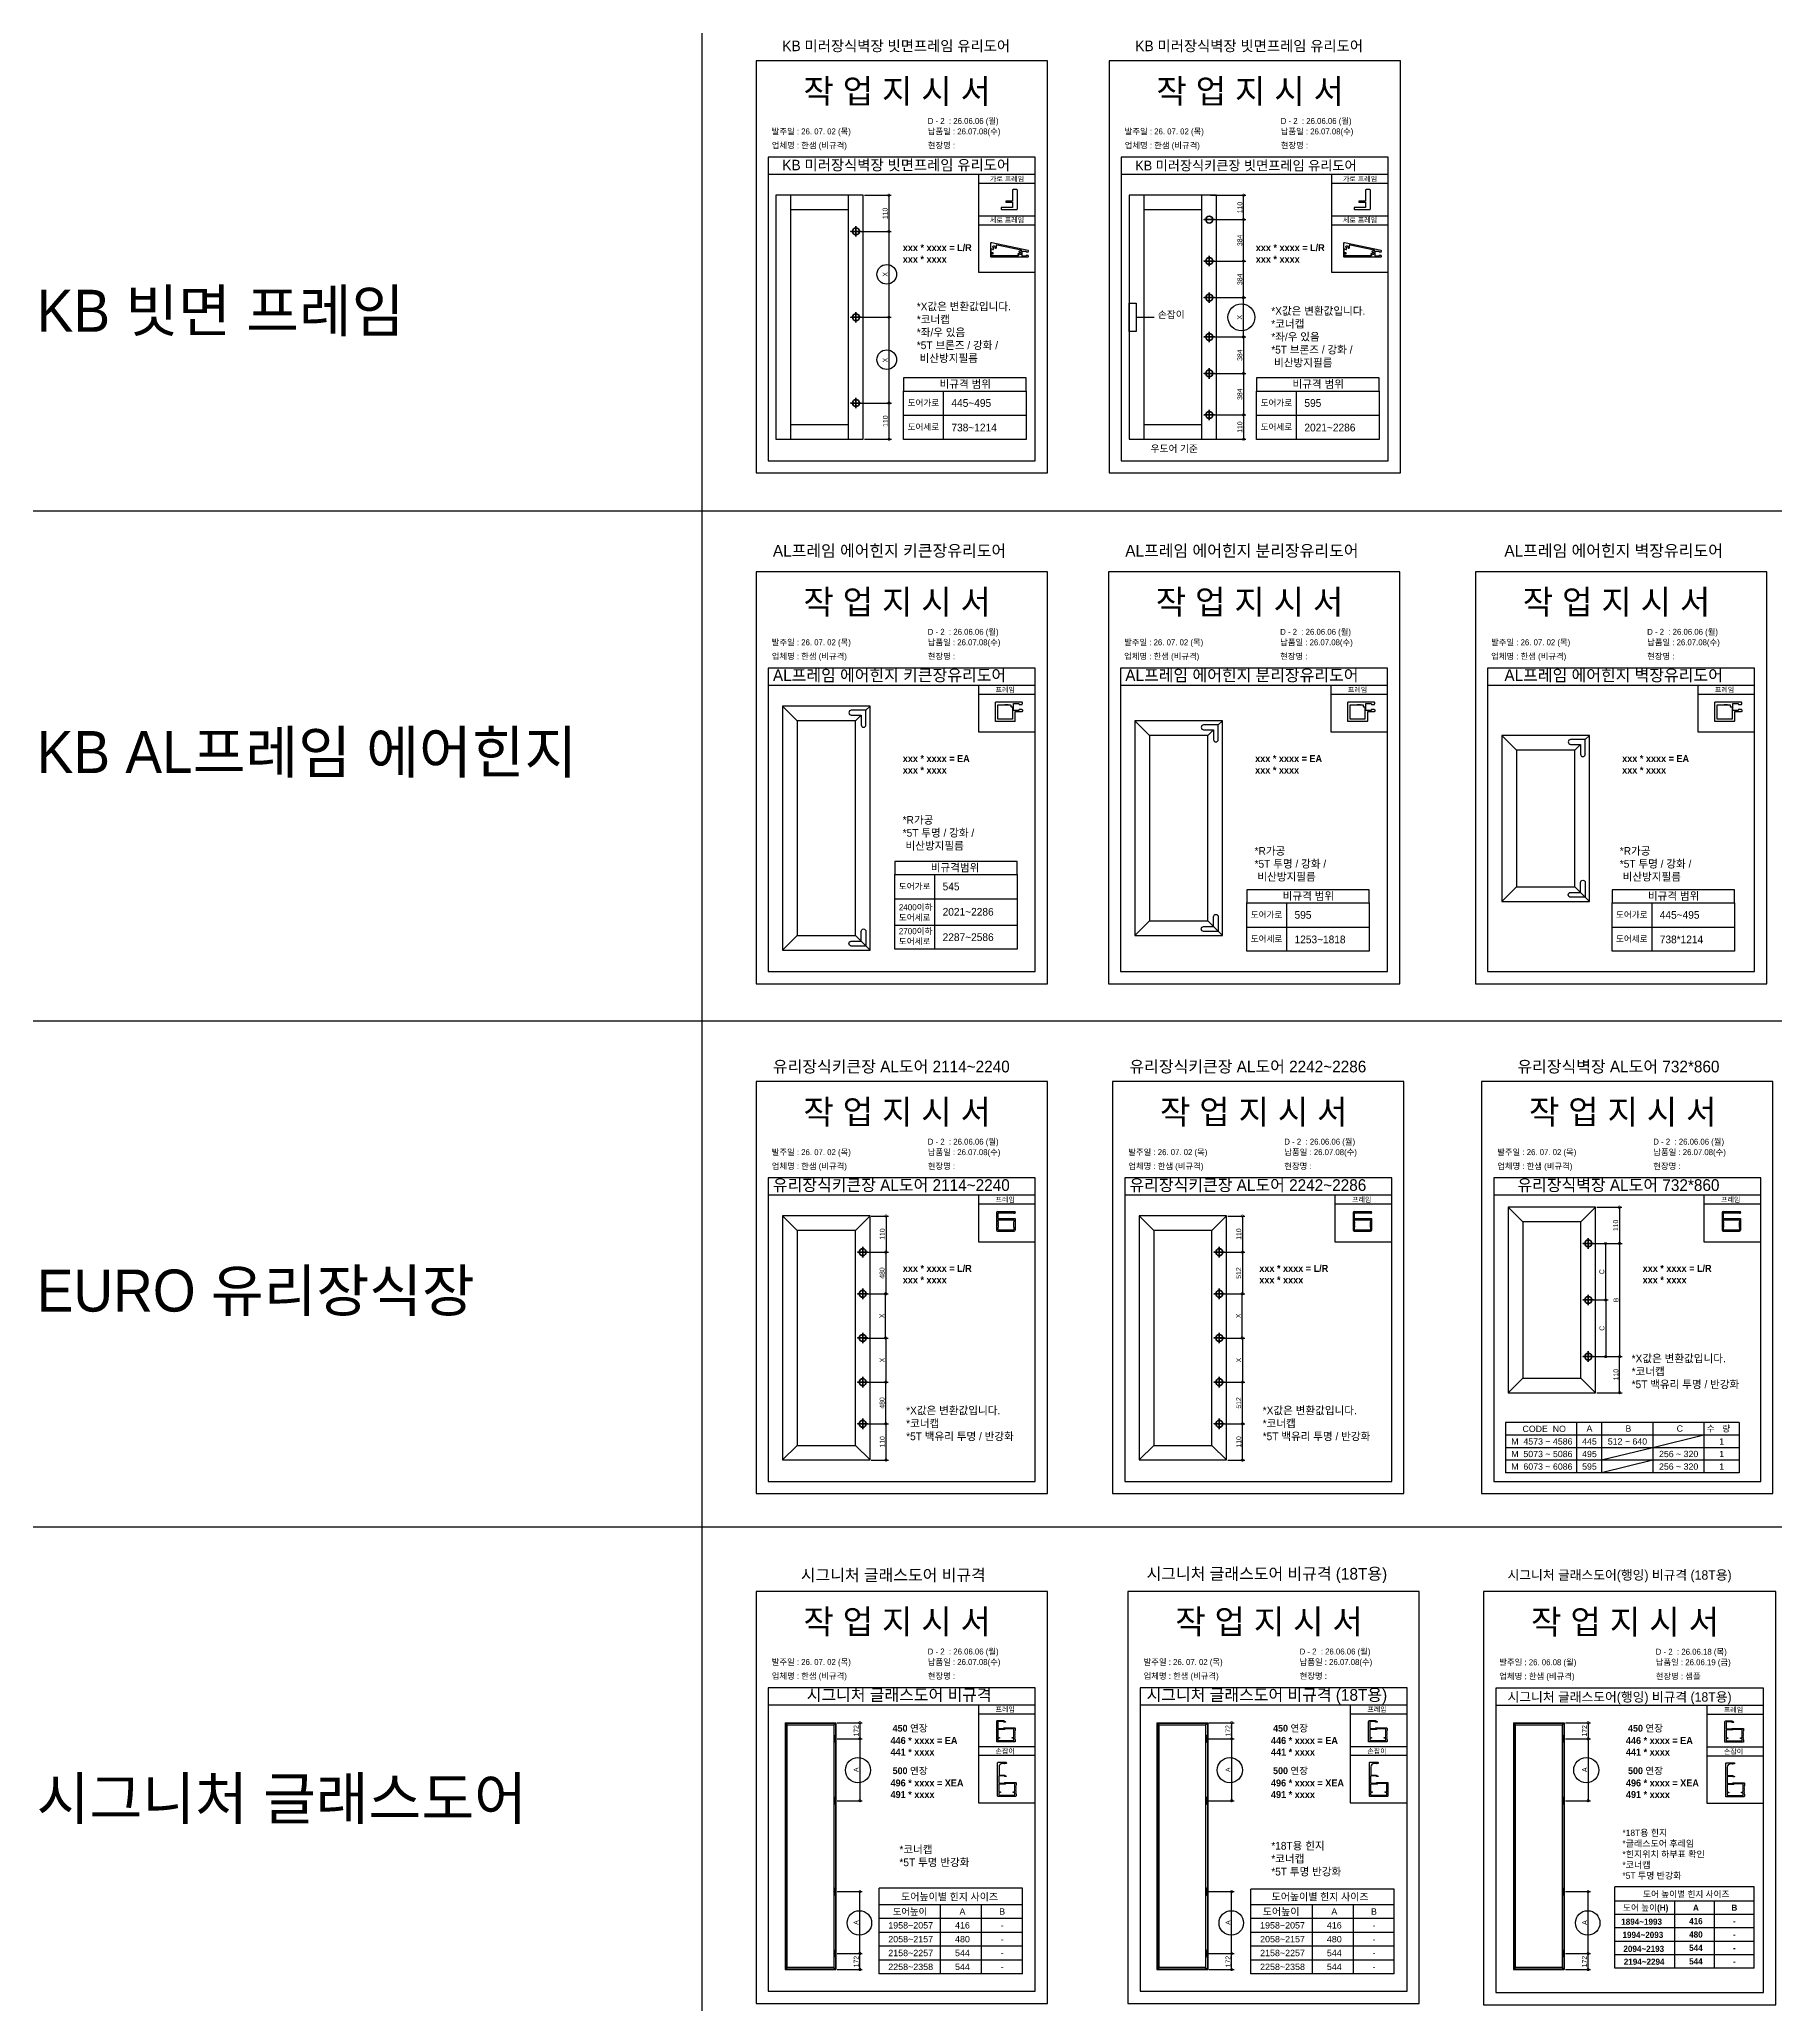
# Model space of a CAD drawing. Header units: millimetres. Extents: x -6826 to 10963, y 519 to 20655.
import ezdxf
from ezdxf.enums import TextEntityAlignment as Align

# ---------------------------------------------------------------- set-up
doc = ezdxf.new("R2010")
doc.units = ezdxf.units.MM
doc.layers.add('Layer1', color=7, linetype='Continuous', lineweight=70)
for name, color, linetype in [('PDF_Geomertry', 7, 'Continuous'), ('PDF_Text', 7, 'Continuous'), ('TEXT', 3, 'Continuous')]:
    doc.layers.add(name, color=color, linetype=linetype)
doc.styles.add('MtX_Gulim', font='')
doc.styles.add('MtX_굴림_1', font='')
doc.styles.add('PDF Arial', font='')
doc.styles.get("Standard").update_dxf_attribs({"font": 'arial.ttf'})
doc.styles.get('MtX_Gulim').set_extended_font_data('Gulim', bold=True)
doc.styles.get('MtX_굴림_1').set_extended_font_data('굴림', bold=True)
doc.styles.get('PDF Arial').set_extended_font_data('Arial')
doc.dimstyles.new('ISO-25', dxfattribs={"dimtxt": 2.5, "dimasz": 2.5, "dimexe": 1.25, "dimexo": 0.625, "dimtad": 1, "dimtxsty": 'Standard', "dimblk": 'DOTSMALL', "dimcen": 2.5, "dimadec": 0, "dimazin": 0, "dimtfac": 1, "dimtmove": 0, "dimatfit": 3, "dimfxl": 0, "dimarcsym": 0})
doc.dimstyles.new('복사 ISO-25', dxfattribs={"dimtxt": 2.5, "dimasz": 2.5, "dimexe": 1.25, "dimexo": 0.625, "dimtad": 1, "dimtxsty": 'Standard', "dimblk": 'DOTSMALL', "dimcen": 2.5, "dimadec": 0, "dimazin": 0, "dimtfac": 1, "dimtmove": 0, "dimatfit": 3, "dimfxl": 0, "dimarcsym": 0})

msp = doc.modelspace()

# ---------------------------------------------------------------- texts
at = {"linetype": 'Continuous', "style": 'MtX_Gulim'}
for s, height, p in [('가로 프레임', 51.2717, (2913.086, 19200.038)), ('가로 프레임', 51.2717, (6529.249, 19200.038)), ('세로 프레임', 51.2717, (2913.086, 18777.675)), ('세로 프레임', 51.2717, (6529.249, 18777.675)), ('프레임', 51.2717, (2970.144, 13965.731)), ('프레임', 51.2717, (6580.073, 13965.731)), ('프레임', 51.2717, (10339.936, 13965.731)), ('프레임', 51.2717, (2970.144, 8742.199)), ('프레임', 51.2717, (6622.577, 8742.199)), ('프레임', 51.2717, (10402.574, 8742.199)), ('프레임', 51.2717, (2970.144, 3518.653)), ('프레임', 51.2717, (6779.539, 3518.653)), ('프레임', 51.2717, (10431.156, 3514.753)), ('450 연장', 69.9696, (1915.839, 3315.94)), ('450 연장', 69.9696, (5813.461, 3315.94)), ('450 연장', 69.9696, (9449.76, 3315.94)), ('손잡이', 51.2717, (2970.144, 3090.752)), ('손잡이', 51.2717, (6779.539, 3090.752)), ('손잡이', 51.2717, (10431.156, 3086.852)), ('500 연장', 69.9696, (1915.839, 2880.961)), ('500 연장', 69.9696, (5813.461, 2880.961)), ('500 연장', 69.9696, (9449.76, 2880.961)), ('도어높이별 힌지 사이즈', 74.86367, (2002.563, 1587.561)), ('도어높이별 힌지 사이즈', 74.86367, (5798.196, 1587.561)), ('도어높이', 68.4729, (1917.128, 1438.34)), ('도어높이', 74.8637, (5708.239, 1434.192))]:
    msp.add_text(s, height=height, dxfattribs=at).set_placement(p)
at = {"style": 'MtX_굴림_1'}
for s, height, p in [('도어 높이별 힌지 사이즈', 63.39227, (10046.342, 1619.994)), ('도어 높이(H)', 63.3923, (9630.159, 1481.111)), ('A', 63.392, (10144.98, 1481.111)), ('B', 63.392, (10539.087, 1481.111)), ('-', 63.392, (10539.087, 1343.635)), ('-', 63.392, (10539.087, 1206.159)), ('-', 63.392, (10539.087, 1068.683)), ('-', 63.392, (10539.087, 931.207))]:
    msp.add_text(s, height=height, dxfattribs=at).set_placement(p, align=Align.CENTER)
for s, height, p in [('A', 65.322, (2631.23, 1440.822)), ('B', 65.322, (3037.333, 1440.822)), ('A', 65.322, (6440.624, 1440.822)), ('B', 65.322, (6846.727, 1440.822)), ('2058~2157', 65.3217, (2100.74, 1157.502)), ('1958~2057', 65.3217, (2100.74, 1299.162)), ('416', 65.3217, (2631.23, 1299.162)), ('480', 65.3217, (2631.23, 1157.502)), ('-', 65.322, (3037.333, 1299.162)), ('2058~2157', 65.3217, (5910.135, 1157.502)), ('1958~2057', 65.3217, (5910.135, 1299.162)), ('416', 65.3217, (6440.624, 1299.162)), ('480', 65.3217, (6440.624, 1157.502)), ('-', 65.322, (6846.727, 1299.162)), ('2158~2257', 65.3217, (2100.74, 1015.842)), ('544', 65.3217, (2631.23, 1015.842)), ('-', 65.322, (3037.333, 1157.502)), ('-', 65.322, (3037.333, 1015.842)), ('2158~2257', 65.3217, (5910.135, 1015.842)), ('544', 65.3217, (6440.624, 1015.842)), ('-', 65.322, (6846.727, 1157.502)), ('-', 65.322, (6846.727, 1015.842)), ('2258~2358', 65.3217, (2100.74, 874.181)), ('544', 65.3217, (2631.23, 874.181)), ('-', 65.322, (3037.333, 874.181)), ('2258~2358', 65.3217, (5910.135, 874.181)), ('544', 65.3217, (6440.624, 874.181)), ('-', 65.322, (6846.727, 874.181))]:
    msp.add_text(s, height=height).set_placement(p, align=Align.CENTER)
at = {"color": 1, "style": 'MtX_굴림_1'}
for s, p in [('416', (10144.98, 1343.635)), ('480', (10144.98, 1206.159)), ('544', (10144.98, 1068.683)), ('544', (10144.98, 931.207))]:
    msp.add_text(s, height=63.3923, dxfattribs=at).set_placement(p, align=Align.CENTER)
at = {"attachment_point": 1}
for s, width, gutter_width, heights, insert, char_height in [('{\\fGulim|b0|i0|c129|p50;KB 미러장식벽장 빗면프레임 유리도어}', 2545.15596, 9.619, [-120.505], (785.773, 20641.264), 107.73734), ('{\\fGulim|b0|i0|c129|p50;KB 미러장식벽장 빗면프레임 유리도어}', 2545.15596, 9.619, [-120.505], (4401.935, 20641.264), 107.73734), ('{\\fGulim|b0|i0|c129|p50;작 업 지 시 서}', 5874.43215, 22.202, [-276.811], (1001.677, 20248.741), 248.66676), ('{\\fGulim|b0|i0|c129|p50;작 업 지 시 서}', 5874.43215, 22.202, [-276.811], (4617.84, 20248.741), 248.66676), ('\\pt11;{\\fGulim|b0|i0|c129|p50;발주일 : 26. 07. 02 (목)}', 5874.43215, 22.202, [61.286], (677.639, 19741.769), 60.92336), ('{\\fGulim|b0|i0|c129|p50;\\C1;D - 2  : 26.06.06 (월)}', 5874.43215, 22.202, [62.327], (2276.172, 19849.167), 60.92336), ('{\\fGulim|b0|i0|c129|p50;납품일 : 26.07.08(수)}', 5874.43215, 22.202, [62.327], (2276.172, 19741.769), 60.92336), ('\\pt11;{\\fGulim|b0|i0|c129|p50;발주일 : 26. 07. 02 (목)}', 5874.43215, 22.202, [61.286], (4293.801, 19741.769), 60.92336), ('{\\fGulim|b0|i0|c129|p50;\\C1;D - 2  : 26.06.06 (월)}', 5874.43215, 22.202, [62.327], (5892.334, 19849.167), 60.92336), ('{\\fGulim|b0|i0|c129|p50;납품일 : 26.07.08(수)}', 5874.43215, 22.202, [62.327], (5892.334, 19741.769), 60.92336), ('{\\fGulim|b0|i0|c129|p50;업체명 : 한샘 (비규격)}', 5874.43215, 22.202, [64.143], (677.639, 19598.508), 60.92336), ('{\\fGulim|b0|i0|c129|p50;현장명 : }', 5874.43215, 22.202, [-67.981], (2276.172, 19598.508), 60.92336), ('{\\fGulim|b0|i0|c129|p50;업체명 : 한샘 (비규격)}', 5874.43215, 22.202, [64.143], (4293.801, 19598.508), 60.92336), ('{\\fGulim|b0|i0|c129|p50;현장명 : }', 5874.43215, 22.202, [-67.981], (5892.334, 19598.508), 60.92336), ('{\\fGulim|b0|i0|c129|p50;KB 미러장식벽장 빗면프레임 유리도어}', 2545.15596, 9.619, [-120.505], (785.773, 19420.917), 107.73734), ('{\\fGulim|b0|i0|c129|p50;KB 미러장식키큰장 빗면프레임 유리도어}', 2494.07223, 8.836, [-110.685], (4401.935, 19411.097), 98.95771), ('{\\f굴림|b1|i0|c129|p50;xxx * xxxx = L/R\\P\\C1;xxx * xxxx}', 21510.08906, 276.639, [-198.164], (2019.952, 18556.045), 71.13569), ('{\\f굴림|b1|i0|c129|p50;xxx * xxxx = L/R\\P\\C1;xxx * xxxx}', 21510.08906, 276.639, [-198.164], (5636.115, 18556.045), 71.13569), ('{\\fGulim|b0|i0|c129|p50;KB 빗면 프레임}', 10175.47623, 38.458, [-481.777], (-6852.591, 18089.133), 430.73145), ('{\\fGulim|b0|i0|c129|p50;*X값은 변환값입니다.\\P*코너캡\\P*좌/우 있음\\P*5T 브론즈 / 강화 / \\P 비산방지필름 }', 1875.29952, 7.088, [-639.989], (2163.148, 17957.281), 79.38208), ('{\\fGulim|b0|i0|c129|p50;*X값은 변환값입니다.\\P*코너캡\\P*좌/우 있음\\P*5T 브론즈 / 강화 / \\P 비산방지필름 }', 1875.29952, 7.088, [-639.989], (5794.508, 17911.564), 79.38208), ('{\\f굴림|b1|i0|c129|p50;손잡이}', 21510.08906, 276.639, [-79.04], (4633.274, 17870.983), 71.13569), ('{\\fGulim|b0|i0|c129|p50;비규격 범위}', 1875.29952, 7.088, [-88.472], (2396.612, 17162.255), 79.38208), ('{\\fGulim|b0|i0|c129|p50;비규격 범위}', 1875.29952, 7.088, [-88.472], (6012.774, 17162.255), 79.38208), ('{\\fGulim|b0|i0|c129|p50;도어가로}', 1485.96406, 5.616, [-70.021], (2069.266, 16961.977), 62.90138), ('{\\fGulim|b0|i0|c129|p50;445~495}', 1875.29952, 7.088, [-81.496], (2518.206, 16968.79), 79.38208), ('{\\fGulim|b0|i0|c129|p50;도어가로}', 1485.96406, 5.616, [-70.021], (5685.429, 16961.977), 62.90138), ('{\\fGulim|b0|i0|c129|p50;595}', 1875.29952, 7.088, [-81.39], (6134.369, 16968.79), 79.38208), ('{\\fGulim|b0|i0|c129|p50;도어세로}', 1485.96406, 5.616, [-70.021], (2069.266, 16715.159), 62.90138), ('{\\fGulim|b0|i0|c129|p50;738~1214}', 1875.29952, 7.088, [-81.602], (2518.206, 16717.132), 79.38208), ('{\\fGulim|b0|i0|c129|p50;도어세로}', 1485.96406, 5.616, [-70.021], (5685.429, 16715.159), 62.90138), ('{\\fGulim|b0|i0|c129|p50;2021~2286}', 1875.29952, 7.088, [-81.602], (6134.369, 16717.132), 79.38208), ('{\\f굴림|b1|i0|c129|p50;우도어 기준}', 21510.08906, 276.639, [-79.04], (4559.132, 16496.805), 71.13569), ('{\\fGulim|b0|i0|c129|p50;AL프레임 에어힌지 키큰장유리도어}', 2836.70343, 10.721, [-134.149], (689.535, 15475.41), 120.07864), ('{\\fGulim|b0|i0|c129|p50;AL프레임 에어힌지 분리장유리도어}', 2836.70343, 10.721, [-134.149], (4299.464, 15475.41), 120.07864), ('{\\fGulim|b0|i0|c129|p50;AL프레임 에어힌지 벽장유리도어}', 2836.70343, 10.721, [-134.149], (8183.22, 15475.41), 120.07864), ('{\\fGulim|b0|i0|c129|p50;작 업 지 시 서}', 5874.43215, 22.202, [-276.811], (1001.677, 15014.434), 248.66676), ('{\\fGulim|b0|i0|c129|p50;작 업 지 시 서}', 5874.43215, 22.202, [-276.811], (4611.606, 15014.434), 248.66676), ('{\\fGulim|b0|i0|c129|p50;작 업 지 시 서}', 5874.43215, 22.202, [-276.811], (8371.469, 15014.434), 248.66676), ('\\pt11;{\\fGulim|b0|i0|c129|p50;발주일 : 26. 07. 02 (목)}', 5874.43215, 22.202, [61.286], (677.639, 14507.462), 60.92336), ('{\\fGulim|b0|i0|c129|p50;\\C1;D - 2  : 26.06.06 (월)}', 5874.43215, 22.202, [62.327], (2276.172, 14614.86), 60.92336), ('{\\fGulim|b0|i0|c129|p50;납품일 : 26.07.08(수)}', 5874.43215, 22.202, [62.327], (2276.172, 14507.462), 60.92336), ('\\pt11;{\\fGulim|b0|i0|c129|p50;발주일 : 26. 07. 02 (목)}', 5874.43215, 22.202, [61.286], (4287.568, 14507.462), 60.92336), ('{\\fGulim|b0|i0|c129|p50;\\C1;D - 2  : 26.06.06 (월)}', 5874.43215, 22.202, [62.327], (5886.101, 14614.86), 60.92336), ('{\\fGulim|b0|i0|c129|p50;납품일 : 26.07.08(수)}', 5874.43215, 22.202, [62.327], (5886.101, 14507.462), 60.92336), ('\\pt11;{\\fGulim|b0|i0|c129|p50;발주일 : 26. 07. 02 (목)}', 5874.43215, 22.202, [61.286], (8047.43, 14507.462), 60.92336), ('{\\fGulim|b0|i0|c129|p50;\\C1;D - 2  : 26.06.06 (월)}', 5874.43215, 22.202, [62.327], (9645.963, 14614.86), 60.92336), ('{\\fGulim|b0|i0|c129|p50;납품일 : 26.07.08(수)}', 5874.43215, 22.202, [62.327], (9645.963, 14507.462), 60.92336), ('{\\fGulim|b0|i0|c129|p50;업체명 : 한샘 (비규격)}', 5874.43215, 22.202, [64.143], (677.639, 14364.201), 60.92336), ('{\\fGulim|b0|i0|c129|p50;현장명 : }', 5874.43215, 22.202, [-67.981], (2276.172, 14364.201), 60.92336), ('{\\fGulim|b0|i0|c129|p50;업체명 : 한샘 (비규격)}', 5874.43215, 22.202, [64.143], (4287.568, 14364.201), 60.92336), ('{\\fGulim|b0|i0|c129|p50;현장명 : }', 5874.43215, 22.202, [-67.981], (5886.101, 14364.201), 60.92336), ('{\\fGulim|b0|i0|c129|p50;업체명 : 한샘 (비규격)}', 5874.43215, 22.202, [64.143], (8047.43, 14364.201), 60.92336), ('{\\fGulim|b0|i0|c129|p50;현장명 : }', 5874.43215, 22.202, [-67.981], (9645.963, 14364.201), 60.92336), ('{\\fGulim|b0|i0|c129|p50;AL프레임 에어힌지 키큰장유리도어}', 2836.70343, 10.721, [-134.149], (689.535, 14199.536), 120.07864), ('{\\fGulim|b0|i0|c129|p50;AL프레임 에어힌지 분리장유리도어}', 2836.70343, 10.721, [-134.149], (4299.464, 14199.536), 120.07864), ('{\\fGulim|b0|i0|c129|p50;AL프레임 에어힌지 벽장유리도어}', 2836.70343, 10.721, [-134.149], (8183.22, 14199.536), 120.07864), ('{\\fGulim|b0|i0|c129|p50;KB AL프레임 에어힌지}', 10175.47623, 38.458, [-480.056], (-6852.591, 13568.071), 430.73145), ('{\\f굴림|b1|i0|c129|p50;xxx * xxxx = EA\\P\\C1;xxx * xxxx}', 21510.08906, 276.639, [-191.577], (2019.952, 13321.738), 71.13569), ('{\\f굴림|b1|i0|c129|p50;xxx * xxxx = EA\\P\\C1;xxx * xxxx}', 21510.08906, 276.639, [-191.577], (5629.881, 13321.738), 71.13569), ('{\\f굴림|b1|i0|c129|p50;xxx * xxxx = EA\\P\\C1;xxx * xxxx}', 21510.08906, 276.639, [-191.577], (9389.744, 13321.738), 71.13569), ('{\\fGulim|b0|i0|c129|p50;*R가공\\P*5T 투명 / 강화 /\\P 비산방지필름}', 1875.29952, 7.088, [-364.284], (2018.68, 12696.77), 79.38208), ('{\\fGulim|b0|i0|c129|p50;*R가공\\P*5T 투명 / 강화 /\\P 비산방지필름}', 1875.29952, 7.088, [-364.284], (5623.969, 12379.294), 79.38208), ('{\\fGulim|b0|i0|c129|p50;*R가공\\P*5T 투명 / 강화 /\\P 비산방지필름}', 1875.29952, 7.088, [-364.284], (9365.54, 12379.294), 79.38208), ('{\\fGulim|b0|i0|c129|p50;비규격범위}', 1875.29952, 7.088, [-88.472], (2306.595, 12208.527), 79.38208), ('{\\fGulim|b0|i0|c129|p50;도어가로}', 1485.96406, 5.616, [-70.021], (1979.249, 12008.249), 62.90138), ('{\\fGulim|b0|i0|c129|p50;545}', 1875.29952, 7.088, [-81.496], (2428.189, 12015.062), 79.38208), ('{\\fGulim|b0|i0|c129|p50;비규격 범위}', 1875.29952, 7.088, [-88.472], (5911.884, 11917.669), 79.38208), ('{\\fGulim|b0|i0|c129|p50;비규격 범위}', 1875.29952, 7.088, [-88.472], (9653.455, 11917.669), 79.38208), ('{\\fGulim|b0|i0|c129|p50;2400이하\\P도어세로}', 1485.96406, 5.616, [-177.704], (1979.249, 11793.645), 62.90138), ('{\\fGulim|b0|i0|c129|p50;2021~2286}', 1875.29952, 7.088, [-81.602], (2428.189, 11755.661), 79.38208), ('{\\fGulim|b0|i0|c129|p50;도어가로}', 1485.96406, 5.616, [-70.021], (5584.538, 11717.391), 62.90138), ('{\\fGulim|b0|i0|c129|p50;595}', 1875.29952, 7.088, [-81.39], (6033.478, 11724.204), 79.38208), ('{\\fGulim|b0|i0|c129|p50;도어가로}', 1485.96406, 5.616, [-70.021], (9326.109, 11717.391), 62.90138), ('{\\fGulim|b0|i0|c129|p50;445~495}', 1875.29952, 7.088, [-81.496], (9775.05, 11724.204), 79.38208), ('{\\fGulim|b0|i0|c129|p50;2700이하\\P도어세로}', 1485.96406, 5.616, [-177.704], (1979.249, 11549.246), 62.90138), ('{\\fGulim|b0|i0|c129|p50;2287~2586}', 1875.29952, 7.088, [-81.496], (2428.189, 11495.776), 79.38208), ('{\\fGulim|b0|i0|c129|p50;도어세로}', 1485.96406, 5.616, [-70.021], (5584.538, 11470.573), 62.90138), ('{\\fGulim|b0|i0|c129|p50;도어세로}', 1485.96406, 5.616, [-70.021], (9326.109, 11470.573), 62.90138), ('{\\fGulim|b0|i0|c129|p50;1253~1818}', 1875.29952, 7.088, [-81.602], (6033.478, 11472.546), 79.38208), ('{\\fGulim|b0|i0|c129|p50;738*1214}', 1875.29952, 7.088, [-81.602], (9775.05, 11472.546), 79.38208), ('{\\fGulim|b0|i0|c129|p50;유리장식키큰장 AL도어 2114~2240}', 2836.70343, 10.721, [-133.989], (689.535, 10190.703), 120.07864), ('{\\fGulim|b0|i0|c129|p50;유리장식키큰장 AL도어 2242~2286}', 2836.70343, 10.721, [-133.989], (4341.968, 10190.703), 120.07864), ('{\\fGulim|b0|i0|c129|p50;유리장식벽장 AL도어 732*860}', 2836.70343, 10.721, [-133.989], (8316.372, 10190.703), 120.07864), ('{\\fGulim|b0|i0|c129|p50;작 업 지 시 서}', 5874.43215, 22.202, [-276.811], (1001.677, 9790.903), 248.66676), ('{\\fGulim|b0|i0|c129|p50;작 업 지 시 서}', 5874.43215, 22.202, [-276.811], (4654.11, 9790.903), 248.66676), ('{\\fGulim|b0|i0|c129|p50;작 업 지 시 서}', 5874.43215, 22.202, [-276.811], (8434.107, 9790.903), 248.66676), ('\\pt11;{\\fGulim|b0|i0|c129|p50;발주일 : 26. 07. 02 (목)}', 5874.43215, 22.202, [61.286], (677.639, 9283.93), 60.92336), ('{\\fGulim|b0|i0|c129|p50;\\C1;D - 2  : 26.06.06 (월)}', 5874.43215, 22.202, [62.327], (2276.172, 9391.329), 60.92336), ('{\\fGulim|b0|i0|c129|p50;납품일 : 26.07.08(수)}', 5874.43215, 22.202, [62.327], (2276.172, 9283.93), 60.92336), ('\\pt11;{\\fGulim|b0|i0|c129|p50;발주일 : 26. 07. 02 (목)}', 5874.43215, 22.202, [61.286], (4330.072, 9283.93), 60.92336), ('{\\fGulim|b0|i0|c129|p50;\\C1;D - 2  : 26.06.06 (월)}', 5874.43215, 22.202, [62.327], (5928.604, 9391.329), 60.92336), ('{\\fGulim|b0|i0|c129|p50;납품일 : 26.07.08(수)}', 5874.43215, 22.202, [62.327], (5928.604, 9283.93), 60.92336), ('\\pt11;{\\fGulim|b0|i0|c129|p50;발주일 : 26. 07. 02 (목)}', 5874.43215, 22.202, [61.286], (8110.068, 9283.93), 60.92336), ('{\\fGulim|b0|i0|c129|p50;\\C1;D - 2  : 26.06.06 (월)}', 5874.43215, 22.202, [62.327], (9708.601, 9391.329), 60.92336), ('{\\fGulim|b0|i0|c129|p50;납품일 : 26.07.08(수)}', 5874.43215, 22.202, [62.327], (9708.601, 9283.93), 60.92336), ('{\\fGulim|b0|i0|c129|p50;업체명 : 한샘 (비규격)}', 5874.43215, 22.202, [64.143], (677.639, 9140.67), 60.92336), ('{\\fGulim|b0|i0|c129|p50;현장명 : }', 5874.43215, 22.202, [-67.981], (2276.172, 9140.67), 60.92336), ('{\\fGulim|b0|i0|c129|p50;업체명 : 한샘 (비규격)}', 5874.43215, 22.202, [64.143], (4330.072, 9140.67), 60.92336), ('{\\fGulim|b0|i0|c129|p50;현장명 : }', 5874.43215, 22.202, [-67.981], (5928.604, 9140.67), 60.92336), ('{\\fGulim|b0|i0|c129|p50;업체명 : 한샘 (비규격)}', 5874.43215, 22.202, [64.143], (8110.068, 9140.67), 60.92336), ('{\\fGulim|b0|i0|c129|p50;현장명 : }', 5874.43215, 22.202, [-67.981], (9708.601, 9140.67), 60.92336), ('{\\fGulim|b0|i0|c129|p50;유리장식키큰장 AL도어 2114~2240}', 2836.70343, 10.721, [-133.989], (689.535, 8976.005), 120.07864), ('{\\fGulim|b0|i0|c129|p50;유리장식키큰장 AL도어 2242~2286}', 2836.70343, 10.721, [-133.989], (4341.968, 8976.005), 120.07864), ('{\\fGulim|b0|i0|c129|p50;유리장식벽장 AL도어 732*860}', 2836.70343, 10.721, [-133.989], (8316.372, 8976.005), 120.07864), ('{\\fGulim|b0|i0|c129|p50;EURO 유리장식장}', 10175.47623, 38.458, [-480.63], (-6852.591, 8050.531), 430.73145), ('{\\f굴림|b1|i0|c129|p50;xxx * xxxx = L/R\\P\\C1;xxx * xxxx}', 21510.08906, 276.639, [-198.164], (2019.952, 8098.206), 71.13569), ('{\\f굴림|b1|i0|c129|p50;xxx * xxxx = L/R\\P\\C1;xxx * xxxx}', 21510.08906, 276.639, [-198.164], (5672.385, 8098.206), 71.13569), ('{\\f굴림|b1|i0|c129|p50;xxx * xxxx = L/R\\P\\C1;xxx * xxxx}', 21510.08906, 276.639, [-198.164], (9599.655, 8098.206), 71.13569), ('{\\fGulim|b0|i0|c129|p50;*X값은 변환값입니다.\\P*코너캡\\P*5T 백유리 투명 / 반강화 }', 1875.29952, 7.088, [-368.089], (9486.882, 7179.091), 79.38208), ('{\\fGulim|b0|i0|c129|p50;*X값은 변환값입니다.\\P*코너캡\\P*5T 백유리 투명 / 반강화 }', 1875.29952, 7.088, [-368.089], (2054.452, 6646.562), 79.38208), ('{\\fGulim|b0|i0|c129|p50;*X값은 변환값입니다.\\P*코너캡\\P*5T 백유리 투명 / 반강화 }', 1875.29952, 7.088, [-368.089], (5706.885, 6646.562), 79.38208), ('{\\fGulim|b0|i0|c129|p50;시그니처 글래스도어 비규격}', 2836.70343, 10.721, [-133.829], (975.043, 4980.616), 120.07864), ('{\\fGulim|b0|i0|c129|p50;시그니처 글래스도어 비규격 (18T용)}', 2836.70343, 10.721, [-151.098], (4517.09, 4994.126), 120.07864), ('{\\fGulim|b0|i0|c129|p50;시그니처 글래스도어\\C1;(행잉)\\C256; 비규격 \\C1;(18T용)}', 2814.48937, 8.571, [-120.794], (8215.573, 4969.384), 95.99572), ('{\\fGulim|b0|i0|c129|p50;작 업 지 시 서}', 5874.43215, 22.202, [-276.811], (1001.677, 4567.356), 248.66676), ('{\\fGulim|b0|i0|c129|p50;작 업 지 시 서}', 5874.43215, 22.202, [-276.811], (4811.072, 4567.356), 248.66676), ('{\\fGulim|b0|i0|c129|p50;작 업 지 시 서}', 5892.65058, 22.271, [-277.67], (8455.323, 4566.492), 249.43795), ('\\pt11;{\\fGulim|b0|i0|c129|p50;발주일 : 26. 07. 02 (목)}', 5874.43215, 22.202, [61.286], (677.639, 4060.384), 60.92336), ('{\\fGulim|b0|i0|c129|p50;\\C1;D - 2  : 26.06.06 (월)}', 5874.43215, 22.202, [62.327], (2276.172, 4167.782), 60.92336), ('{\\fGulim|b0|i0|c129|p50;납품일 : 26.07.08(수)}', 5874.43215, 22.202, [62.327], (2276.172, 4060.384), 60.92336), ('\\pt11;{\\fGulim|b0|i0|c129|p50;발주일 : 26. 07. 02 (목)}', 5874.43215, 22.202, [61.286], (4487.033, 4060.384), 60.92336), ('{\\fGulim|b0|i0|c129|p50;\\C1;D - 2  : 26.06.06 (월)}', 5874.43215, 22.202, [62.327], (6085.566, 4167.782), 60.92336), ('{\\fGulim|b0|i0|c129|p50;납품일 : 26.07.08(수)}', 5874.43215, 22.202, [62.327], (6085.566, 4060.384), 60.92336), ('\\pt11;{\\fGulim|b0|i0|c129|p50;발주일 : 26. 06.08 (월)}', 5892.65058, 22.271, [61.476], (8130.28, 4057.947), 61.1123), ('{\\fGulim|b0|i0|c129|p50;\\C1;D - 2  : 26.06.18 (목)}', 5892.65058, 22.271, [62.52], (9733.77, 4165.679), 61.1123), ('{\\fGulim|b0|i0|c129|p50;납품일 : 26.06.19 (금)}', 5892.65058, 22.271, [62.52], (9733.77, 4057.947), 61.1123), ('{\\fGulim|b0|i0|c129|p50;업체명 : 한샘 (비규격)}', 5874.43215, 22.202, [64.143], (677.639, 3917.123), 60.92336), ('{\\fGulim|b0|i0|c129|p50;현장명 : }', 5874.43215, 22.202, [-67.981], (2276.172, 3917.123), 60.92336), ('{\\fGulim|b0|i0|c129|p50;업체명 : 한샘 (비규격)}', 5874.43215, 22.202, [64.143], (4487.033, 3917.123), 60.92336), ('{\\fGulim|b0|i0|c129|p50;현장명 : }', 5874.43215, 22.202, [-67.981], (6085.566, 3917.123), 60.92336), ('{\\fGulim|b0|i0|c129|p50;업체명 : 한샘 (비규격)}', 5892.65058, 22.271, [64.342], (8130.28, 3914.242), 61.1123), ('{\\fGulim|b0|i0|c129|p50;현장명 : 샘플}', 5892.65058, 22.271, [-68.192], (9733.77, 3914.242), 61.1123), ('{\\fGulim|b0|i0|c129|p50;시그니처 글래스도어 비규격}', 2836.70343, 10.721, [-133.829], (1035.275, 3752.458), 120.07864), ('{\\fGulim|b0|i0|c129|p50;시그니처 글래스도어 비규격\\C1; (18T용)}', 2836.70343, 10.721, [-151.098], (4517.09, 3752.458), 120.07864), ('{\\fGulim|b0|i0|c129|p50;시그니처 글래스도어\\C1;(행잉)\\C256; 비규격 \\C1;(18T용)}', 2814.48937, 8.571, [-120.794], (8215.573, 3719.808), 95.99572), ('{\\f굴림|b1|i0|c129|p50;446 * xxxx = EA\\P\\C1;441 * xxxx}', 21510.08906, 276.639, [-191.953], (1894.33, 3260.998), 71.13569), ('{\\f굴림|b1|i0|c129|p50;446 * xxxx = EA\\P\\C1;441 * xxxx}', 21510.08906, 276.639, [-191.953], (5791.951, 3260.998), 71.13569), ('{\\f굴림|b1|i0|c129|p50;446 * xxxx = EA\\P\\C1;441 * xxxx}', 21510.08906, 276.639, [-191.953], (9428.251, 3260.998), 71.13569), ('{\\fGulim|b0|i0|c129|p50;시그니처 글래스도어}', 10175.47623, 38.458, [-479.483], (-6852.591, 2846.696), 430.73145), ('{\\f굴림|b1|i0|c129|p50;496 * xxxx = XEA\\P\\C1;491 * xxxx}', 21510.08906, 276.639, [-191.953], (1894.33, 2826.019), 71.13569), ('{\\f굴림|b1|i0|c129|p50;496 * xxxx = XEA\\P\\C1;491 * xxxx}', 21510.08906, 276.639, [-191.953], (5791.951, 2826.019), 71.13569), ('{\\f굴림|b1|i0|c129|p50;496 * xxxx = XEA\\P\\C1;491 * xxxx}', 21510.08906, 276.639, [-191.953], (9428.251, 2826.019), 71.13569), ('{\\fGulim|b0|i0|c129|p50;\\C1;*18T용 힌지 \\P\\C256;*글래스도어 후레임\\P*힌지위치 하부표 확인 \\P*코너캡\\P*5T 투명 반강화}', 1553.30504, 5.871, [-523.71], (9392.496, 2312.527), 65.75194), ('{\\fGulim|b0|i0|c129|p50;*코너캡\\P*5T 투명 반강화}', 1875.29952, 7.088, [-224.475], (1985.329, 2149.447), 79.38208), ('{\\fGulim|b0|i0|c129|p50;\\C1;*18T용 힌지\\P\\C256;*코너캡\\P*5T 투명 반강화}', 1875.29952, 7.088, [-360.373], (5794.724, 2186.568), 79.38208)]:
    msp.add_mtext_dynamic_manual_height_columns(s, width=width, gutter_width=gutter_width, heights=heights, dxfattribs=dict(at, insert=insert, char_height=char_height))
at = {"layer": 'PDF_Text', "char_height": 5.305, "attachment_point": 7, "rotation": 180, "style": 'PDF Arial'}
for insert in [(2969.957, 13665.509), (3173.389, 13665.509), (6579.886, 13665.509), (6783.318, 13665.509), (10339.748, 13665.509), (10543.181, 13665.509)]:
    msp.add_mtext('X', dxfattribs=dict(at, insert=insert))
at = {"layer": 'TEXT'}
for s, height, p in [('CODE  NO', 64.3512, (8368.802, 6386.258)), ('A', 64.351, (9024.656, 6389.533)), ('B', 64.351, (9423.383, 6389.533)), ('C', 64.351, (9947.872, 6389.533)), ('수   량', 64.3512, (10255.657, 6389.533)), ('M  4573 ~ 4586', 64.35118, (8253.45, 6257.556)), ('445', 64.3512, (8979.667, 6257.556)), ('512 ~ 640', 64.3512, (9242.613, 6257.556)), ('1', 64.351, (10384.485, 6257.556)), ('M  5073 ~ 5086', 64.35118, (8253.45, 6128.854)), ('M  6073 ~ 6086', 64.35118, (8253.45, 6000.151)), ('495', 64.3512, (8979.667, 6128.854)), ('595', 64.3512, (8979.667, 6000.151)), ('256 ~ 320', 64.3512, (9767.102, 6128.854)), ('256 ~ 320', 64.3512, (9767.102, 6000.151)), ('1', 64.351, (10384.485, 6128.854)), ('1', 64.351, (10384.485, 6000.151))]:
    msp.add_text(s, height=height, dxfattribs=at).set_placement(p)
at = {"layer": 'TEXT', "color": 1, "linetype": 'Continuous', "style": 'MtX_굴림_1'}
for s, p in [('1894~1993', (9380.393, 1337.408)), ('1994~2093', (9393.28, 1202.303)), ('2094~2193', (9402.525, 1059.578)), ('2194~2294', (9406.172, 927.435))]:
    msp.add_text(s, height=63.3726, dxfattribs=at).set_placement(p)

# ---------------------------------------------------------------- blocks, each defined once
blk = doc.blocks.new('_DotSmall')
at = {"color": 0, "linetype": 'ByBlock', "const_width": 0.5}
blk.add_lwpolyline([(-0.0625, 0, 1), (0.0625, 0, 1)], format="xyb", close=True, dxfattribs=at)
blk = doc.blocks.new('*D2')
at = {"color": 0, "lineweight": -2}
for p, q in [((1347, 3243), (1605, 3243)), ((1580, 3243), (1580, 2609)), ((1347, 2609), (1605, 2609))]:
    blk.add_line(p, q, dxfattribs=at)
at = {"layer": 'Defpoints', "color": 0}
for p in [(1334, 3243), (1334, 2609), (1580, 2609)]:
    blk.add_point(p, dxfattribs=at)
at = {"color": 0, "lineweight": -2, "xscale": 50, "yscale": 50, "zscale": 50}
for p, rotation in [((1580, 3243), 90), ((1580, 2609), 270)]:
    blk.add_blockref('_DotSmall', p, dxfattribs=dict(at, rotation=rotation))
at = {"color": 0, "insert": (1542, 2926), "char_height": 50, "attachment_point": 5, "rotation": 90}
blk.add_mtext('A', dxfattribs=at)
blk = doc.blocks.new('*D3')
at = {"color": 0, "lineweight": -2}
for p, q in [((1347, 3407), (1605, 3407)), ((1347, 3243), (1605, 3243)), ((1580, 3407), (1580, 3243))]:
    blk.add_line(p, q, dxfattribs=at)
at = {"layer": 'Defpoints', "color": 0}
for p in [(1334, 3407), (1334, 3243), (1580, 3243)]:
    blk.add_point(p, dxfattribs=at)
at = {"color": 0, "lineweight": -2, "xscale": 50, "yscale": 50, "zscale": 50}
for p, rotation in [((1580, 3407), 90), ((1580, 3243), 270)]:
    blk.add_blockref('_DotSmall', p, dxfattribs=dict(at, rotation=rotation))
at = {"color": 0, "insert": (1542, 3325), "char_height": 50, "attachment_point": 5, "rotation": 90}
blk.add_mtext('172', dxfattribs=at)
blk = doc.blocks.new('*D4')
at = {"color": 0, "lineweight": -2}
for p, q in [((1347, 1677), (1605, 1677)), ((1580, 1043), (1580, 1677)), ((1347, 1043), (1605, 1043))]:
    blk.add_line(p, q, dxfattribs=at)
at = {"layer": 'Defpoints', "color": 0}
for p in [(1334, 1677), (1580, 1677), (1334, 1043)]:
    blk.add_point(p, dxfattribs=at)
at = {"color": 0, "lineweight": -2, "xscale": 50, "yscale": 50, "zscale": 50}
for p, rotation in [((1580, 1677), 90), ((1580, 1043), 270)]:
    blk.add_blockref('_DotSmall', p, dxfattribs=dict(at, rotation=rotation))
at = {"color": 0, "insert": (1542, 1360), "char_height": 50, "attachment_point": 5, "rotation": 90}
blk.add_mtext('A', dxfattribs=at)
blk = doc.blocks.new('*D5')
at = {"color": 0, "lineweight": -2}
for p, q in [((1347, 1043), (1605, 1043)), ((1580, 879), (1580, 1043)), ((1347, 879), (1605, 879))]:
    blk.add_line(p, q, dxfattribs=at)
at = {"layer": 'Defpoints', "color": 0}
for p in [(1334, 1043), (1580, 1043), (1334, 879)]:
    blk.add_point(p, dxfattribs=at)
at = {"color": 0, "lineweight": -2, "xscale": 50, "yscale": 50, "zscale": 50}
for p, rotation in [((1580, 1043), 90), ((1580, 879), 270)]:
    blk.add_blockref('_DotSmall', p, dxfattribs=dict(at, rotation=rotation))
at = {"color": 0, "insert": (1542, 961), "char_height": 50, "attachment_point": 5, "rotation": 90}
blk.add_mtext('172', dxfattribs=at)
blk = doc.blocks.new('*D8')
at = {"color": 0, "lineweight": -2}
for p, q in [((8808, 3243), (9066, 3243)), ((9041, 3243), (9041, 2609)), ((8808, 2609), (9066, 2609))]:
    blk.add_line(p, q, dxfattribs=at)
at = {"layer": 'Defpoints', "color": 0}
for p in [(8796, 3243), (8796, 2609), (9041, 2609)]:
    blk.add_point(p, dxfattribs=at)
at = {"color": 0, "lineweight": -2, "xscale": 50, "yscale": 50, "zscale": 50}
for p, rotation in [((9041, 3243), 90), ((9041, 2609), 270)]:
    blk.add_blockref('_DotSmall', p, dxfattribs=dict(at, rotation=rotation))
at = {"color": 0, "insert": (9004, 2926), "char_height": 50, "attachment_point": 5, "rotation": 90}
blk.add_mtext('A', dxfattribs=at)
blk = doc.blocks.new('*D9')
at = {"color": 0, "lineweight": -2}
for p, q in [((8808, 3407), (9066, 3407)), ((8808, 3243), (9066, 3243)), ((9041, 3407), (9041, 3243))]:
    blk.add_line(p, q, dxfattribs=at)
at = {"layer": 'Defpoints', "color": 0}
for p in [(8796, 3407), (8796, 3243), (9041, 3243)]:
    blk.add_point(p, dxfattribs=at)
at = {"color": 0, "lineweight": -2, "xscale": 50, "yscale": 50, "zscale": 50}
for p, rotation in [((9041, 3407), 90), ((9041, 3243), 270)]:
    blk.add_blockref('_DotSmall', p, dxfattribs=dict(at, rotation=rotation))
at = {"color": 0, "insert": (9003, 3325), "char_height": 50, "attachment_point": 5, "rotation": 90}
blk.add_mtext('172', dxfattribs=at)
blk = doc.blocks.new('*D10')
at = {"color": 0, "lineweight": -2}
for p, q in [((8808, 1677), (9066, 1677)), ((9041, 1043), (9041, 1677)), ((8808, 1043), (9066, 1043))]:
    blk.add_line(p, q, dxfattribs=at)
at = {"layer": 'Defpoints', "color": 0}
for p in [(8796, 1677), (9041, 1677), (8796, 1043)]:
    blk.add_point(p, dxfattribs=at)
at = {"color": 0, "lineweight": -2, "xscale": 50, "yscale": 50, "zscale": 50}
for p, rotation in [((9041, 1677), 90), ((9041, 1043), 270)]:
    blk.add_blockref('_DotSmall', p, dxfattribs=dict(at, rotation=rotation))
at = {"color": 0, "insert": (9004, 1360), "char_height": 50, "attachment_point": 5, "rotation": 90}
blk.add_mtext('A', dxfattribs=at)
blk = doc.blocks.new('*D11')
at = {"color": 0, "lineweight": -2}
for p, q in [((8808, 1043), (9066, 1043)), ((9041, 879), (9041, 1043)), ((8808, 879), (9066, 879))]:
    blk.add_line(p, q, dxfattribs=at)
at = {"layer": 'Defpoints', "color": 0}
for p in [(8796, 1043), (9041, 1043), (8796, 879)]:
    blk.add_point(p, dxfattribs=at)
at = {"color": 0, "lineweight": -2, "xscale": 50, "yscale": 50, "zscale": 50}
for p, rotation in [((9041, 1043), 90), ((9041, 879), 270)]:
    blk.add_blockref('_DotSmall', p, dxfattribs=dict(at, rotation=rotation))
at = {"color": 0, "insert": (9003, 961), "char_height": 50, "attachment_point": 5, "rotation": 90}
blk.add_mtext('172', dxfattribs=at)
blk = doc.blocks.new('*D12')
at = {"color": 0, "lineweight": -2}
for p, q in [((5156, 3243), (5414, 3243)), ((5389, 3243), (5389, 2609)), ((5156, 2609), (5414, 2609))]:
    blk.add_line(p, q, dxfattribs=at)
at = {"layer": 'Defpoints', "color": 0}
for p in [(5144, 3243), (5144, 2609), (5389, 2609)]:
    blk.add_point(p, dxfattribs=at)
at = {"color": 0, "lineweight": -2, "xscale": 50, "yscale": 50, "zscale": 50}
for p, rotation in [((5389, 3243), 90), ((5389, 2609), 270)]:
    blk.add_blockref('_DotSmall', p, dxfattribs=dict(at, rotation=rotation))
at = {"color": 0, "insert": (5352, 2926), "char_height": 50, "attachment_point": 5, "rotation": 90}
blk.add_mtext('A', dxfattribs=at)
blk = doc.blocks.new('*D13')
at = {"color": 0, "lineweight": -2}
for p, q in [((5156, 3407), (5414, 3407)), ((5156, 3243), (5414, 3243)), ((5389, 3407), (5389, 3243))]:
    blk.add_line(p, q, dxfattribs=at)
at = {"layer": 'Defpoints', "color": 0}
for p in [(5144, 3407), (5144, 3243), (5389, 3243)]:
    blk.add_point(p, dxfattribs=at)
at = {"color": 0, "lineweight": -2, "xscale": 50, "yscale": 50, "zscale": 50}
for p, rotation in [((5389, 3407), 90), ((5389, 3243), 270)]:
    blk.add_blockref('_DotSmall', p, dxfattribs=dict(at, rotation=rotation))
at = {"color": 0, "insert": (5351, 3325), "char_height": 50, "attachment_point": 5, "rotation": 90}
blk.add_mtext('172', dxfattribs=at)
blk = doc.blocks.new('*D14')
at = {"color": 0, "lineweight": -2}
for p, q in [((5156, 1677), (5414, 1677)), ((5389, 1043), (5389, 1677)), ((5156, 1043), (5414, 1043))]:
    blk.add_line(p, q, dxfattribs=at)
at = {"layer": 'Defpoints', "color": 0}
for p in [(5144, 1677), (5389, 1677), (5144, 1043)]:
    blk.add_point(p, dxfattribs=at)
at = {"color": 0, "lineweight": -2, "xscale": 50, "yscale": 50, "zscale": 50}
for p, rotation in [((5389, 1677), 90), ((5389, 1043), 270)]:
    blk.add_blockref('_DotSmall', p, dxfattribs=dict(at, rotation=rotation))
at = {"color": 0, "insert": (5352, 1360), "char_height": 50, "attachment_point": 5, "rotation": 90}
blk.add_mtext('A', dxfattribs=at)
blk = doc.blocks.new('*D15')
at = {"color": 0, "lineweight": -2}
for p, q in [((5156, 1043), (5414, 1043)), ((5389, 879), (5389, 1043)), ((5156, 879), (5414, 879))]:
    blk.add_line(p, q, dxfattribs=at)
at = {"layer": 'Defpoints', "color": 0}
for p in [(5144, 1043), (5389, 1043), (5144, 879)]:
    blk.add_point(p, dxfattribs=at)
at = {"color": 0, "lineweight": -2, "xscale": 50, "yscale": 50, "zscale": 50}
for p, rotation in [((5389, 1043), 90), ((5389, 879), 270)]:
    blk.add_blockref('_DotSmall', p, dxfattribs=dict(at, rotation=rotation))
at = {"color": 0, "insert": (5351, 961), "char_height": 50, "attachment_point": 5, "rotation": 90}
blk.add_mtext('172', dxfattribs=at)
blk = doc.blocks.new('*D16')
at = {"color": 0, "lineweight": -2}
for p, q in [((1697, 8599), (1873, 8599)), ((1848, 8599), (1848, 8229)), ((1622, 8229), (1873, 8229))]:
    blk.add_line(p, q, dxfattribs=at)
at = {"layer": 'Defpoints', "color": 0}
for p in [(1685, 8599), (1610, 8229), (1848, 8229)]:
    blk.add_point(p, dxfattribs=at)
at = {"color": 0, "lineweight": -2, "xscale": 50, "yscale": 50, "zscale": 50}
for p, rotation in [((1848, 8599), 90), ((1848, 8229), 270)]:
    blk.add_blockref('_DotSmall', p, dxfattribs=dict(at, rotation=rotation))
at = {"color": 0, "insert": (1810, 8414), "char_height": 50, "attachment_point": 5, "rotation": 90}
blk.add_mtext('110', dxfattribs=at)
blk = doc.blocks.new('*D17')
at = {"color": 0, "lineweight": -2}
for p, q in [((1622, 8229), (1871, 8229)), ((1846, 8229), (1846, 7802)), ((1622, 7802), (1871, 7802))]:
    blk.add_line(p, q, dxfattribs=at)
at = {"layer": 'Defpoints', "color": 0}
for p in [(1610, 8229), (1610, 7802), (1846, 7802)]:
    blk.add_point(p, dxfattribs=at)
at = {"color": 0, "lineweight": -2, "xscale": 50, "yscale": 50, "zscale": 50}
for p, rotation in [((1846, 8229), 90), ((1846, 7802), 270)]:
    blk.add_blockref('_DotSmall', p, dxfattribs=dict(at, rotation=rotation))
at = {"color": 0, "insert": (1808, 8015), "char_height": 50, "attachment_point": 5, "rotation": 90}
blk.add_mtext('480', dxfattribs=at)
blk = doc.blocks.new('*D18')
at = {"color": 0, "lineweight": -2}
for p, q in [((1622, 6470), (1873, 6470)), ((1848, 6099), (1848, 6470)), ((1697, 6099), (1873, 6099))]:
    blk.add_line(p, q, dxfattribs=at)
at = {"layer": 'Defpoints', "color": 0}
for p in [(1610, 6470), (1848, 6470), (1685, 6099)]:
    blk.add_point(p, dxfattribs=at)
at = {"color": 0, "lineweight": -2, "xscale": 50, "yscale": 50, "zscale": 50}
for p, rotation in [((1848, 6470), 90), ((1848, 6099), 270)]:
    blk.add_blockref('_DotSmall', p, dxfattribs=dict(at, rotation=rotation))
at = {"color": 0, "insert": (1810, 6285), "char_height": 50, "attachment_point": 5, "rotation": 90}
blk.add_mtext('110', dxfattribs=at)
blk = doc.blocks.new('*D19')
at = {"color": 0, "lineweight": -2}
for p, q in [((1622, 6897), (1871, 6897)), ((1846, 6470), (1846, 6897)), ((1622, 6470), (1871, 6470))]:
    blk.add_line(p, q, dxfattribs=at)
at = {"layer": 'Defpoints', "color": 0}
for p in [(1610, 6897), (1846, 6897), (1610, 6470)]:
    blk.add_point(p, dxfattribs=at)
at = {"color": 0, "lineweight": -2, "xscale": 50, "yscale": 50, "zscale": 50}
for p, rotation in [((1846, 6897), 90), ((1846, 6470), 270)]:
    blk.add_blockref('_DotSmall', p, dxfattribs=dict(at, rotation=rotation))
at = {"color": 0, "insert": (1808, 6684), "char_height": 50, "attachment_point": 5, "rotation": 90}
blk.add_mtext('480', dxfattribs=at)
blk = doc.blocks.new('*D20')
at = {"color": 0, "lineweight": -2}
for p, q in [((1622, 7802), (1868, 7802)), ((1843, 7349), (1843, 7802)), ((1622, 7349), (1868, 7349))]:
    blk.add_line(p, q, dxfattribs=at)
at = {"layer": 'Defpoints', "color": 0}
for p in [(1610, 7802), (1843, 7802), (1610, 7349)]:
    blk.add_point(p, dxfattribs=at)
at = {"color": 0, "lineweight": -2, "xscale": 50, "yscale": 50, "zscale": 50}
for p, rotation in [((1843, 7802), 90), ((1843, 7349), 270)]:
    blk.add_blockref('_DotSmall', p, dxfattribs=dict(at, rotation=rotation))
at = {"color": 0, "insert": (1806, 7576), "char_height": 50, "attachment_point": 5, "rotation": 90}
blk.add_mtext('X', dxfattribs=at)
blk = doc.blocks.new('*D21')
at = {"color": 0, "lineweight": -2}
for p, q in [((1622, 7349), (1871, 7349)), ((1846, 7349), (1846, 6897)), ((1622, 6897), (1871, 6897))]:
    blk.add_line(p, q, dxfattribs=at)
at = {"layer": 'Defpoints', "color": 0}
for p in [(1610, 7349), (1610, 6897), (1846, 6897)]:
    blk.add_point(p, dxfattribs=at)
at = {"color": 0, "lineweight": -2, "xscale": 50, "yscale": 50, "zscale": 50}
for p, rotation in [((1846, 7349), 90), ((1846, 6897), 270)]:
    blk.add_blockref('_DotSmall', p, dxfattribs=dict(at, rotation=rotation))
at = {"color": 0, "insert": (1809, 7123), "char_height": 50, "attachment_point": 5, "rotation": 90}
blk.add_mtext('X', dxfattribs=at)
blk = doc.blocks.new('*D22')
at = {"color": 0, "lineweight": -2}
for p, q in [((5349, 8599), (5525, 8599)), ((5500, 8599), (5500, 8229)), ((5274, 8229), (5525, 8229))]:
    blk.add_line(p, q, dxfattribs=at)
at = {"layer": 'Defpoints', "color": 0}
for p in [(5337, 8599), (5262, 8229), (5500, 8229)]:
    blk.add_point(p, dxfattribs=at)
at = {"color": 0, "lineweight": -2, "xscale": 50, "yscale": 50, "zscale": 50}
for p, rotation in [((5500, 8599), 90), ((5500, 8229), 270)]:
    blk.add_blockref('_DotSmall', p, dxfattribs=dict(at, rotation=rotation))
at = {"color": 0, "insert": (5462, 8414), "char_height": 50, "attachment_point": 5, "rotation": 90}
blk.add_mtext('110', dxfattribs=at)
blk = doc.blocks.new('*D23')
at = {"color": 0, "lineweight": -2}
for p, q in [((5274, 8229), (5524, 8229)), ((5499, 8229), (5499, 7802)), ((5274, 7802), (5524, 7802))]:
    blk.add_line(p, q, dxfattribs=at)
at = {"layer": 'Defpoints', "color": 0}
for p in [(5262, 8229), (5262, 7802), (5499, 7802)]:
    blk.add_point(p, dxfattribs=at)
at = {"color": 0, "lineweight": -2, "xscale": 50, "yscale": 50, "zscale": 50}
for p, rotation in [((5499, 8229), 90), ((5499, 7802), 270)]:
    blk.add_blockref('_DotSmall', p, dxfattribs=dict(at, rotation=rotation))
at = {"color": 0, "insert": (5461, 8015), "char_height": 50, "attachment_point": 5, "rotation": 90}
blk.add_mtext('512', dxfattribs=at)
blk = doc.blocks.new('*D24')
at = {"color": 0, "lineweight": -2}
for p, q in [((5274, 6470), (5525, 6470)), ((5500, 6099), (5500, 6470)), ((5349, 6099), (5525, 6099))]:
    blk.add_line(p, q, dxfattribs=at)
at = {"layer": 'Defpoints', "color": 0}
for p in [(5262, 6470), (5500, 6470), (5337, 6099)]:
    blk.add_point(p, dxfattribs=at)
at = {"color": 0, "lineweight": -2, "xscale": 50, "yscale": 50, "zscale": 50}
for p, rotation in [((5500, 6470), 90), ((5500, 6099), 270)]:
    blk.add_blockref('_DotSmall', p, dxfattribs=dict(at, rotation=rotation))
at = {"color": 0, "insert": (5462, 6285), "char_height": 50, "attachment_point": 5, "rotation": 90}
blk.add_mtext('110', dxfattribs=at)
blk = doc.blocks.new('*D25')
at = {"color": 0, "lineweight": -2}
for p, q in [((5274, 6897), (5524, 6897)), ((5499, 6470), (5499, 6897)), ((5274, 6470), (5524, 6470))]:
    blk.add_line(p, q, dxfattribs=at)
at = {"layer": 'Defpoints', "color": 0}
for p in [(5262, 6897), (5499, 6897), (5262, 6470)]:
    blk.add_point(p, dxfattribs=at)
at = {"color": 0, "lineweight": -2, "xscale": 50, "yscale": 50, "zscale": 50}
for p, rotation in [((5499, 6897), 90), ((5499, 6470), 270)]:
    blk.add_blockref('_DotSmall', p, dxfattribs=dict(at, rotation=rotation))
at = {"color": 0, "insert": (5461, 6684), "char_height": 50, "attachment_point": 5, "rotation": 90}
blk.add_mtext('512', dxfattribs=at)
blk = doc.blocks.new('*D26')
at = {"color": 0, "lineweight": -2}
for p, q in [((5274, 7802), (5521, 7802)), ((5496, 7349), (5496, 7802)), ((5274, 7349), (5521, 7349))]:
    blk.add_line(p, q, dxfattribs=at)
at = {"layer": 'Defpoints', "color": 0}
for p in [(5262, 7802), (5496, 7802), (5262, 7349)]:
    blk.add_point(p, dxfattribs=at)
at = {"color": 0, "lineweight": -2, "xscale": 50, "yscale": 50, "zscale": 50}
for p, rotation in [((5496, 7802), 90), ((5496, 7349), 270)]:
    blk.add_blockref('_DotSmall', p, dxfattribs=dict(at, rotation=rotation))
at = {"color": 0, "insert": (5458, 7576), "char_height": 50, "attachment_point": 5, "rotation": 90}
blk.add_mtext('X', dxfattribs=at)
blk = doc.blocks.new('*D27')
at = {"color": 0, "lineweight": -2}
for p, q in [((5274, 7349), (5524, 7349)), ((5499, 7349), (5499, 6897)), ((5274, 6897), (5524, 6897))]:
    blk.add_line(p, q, dxfattribs=at)
at = {"layer": 'Defpoints', "color": 0}
for p in [(5262, 7349), (5262, 6897), (5499, 6897)]:
    blk.add_point(p, dxfattribs=at)
at = {"color": 0, "lineweight": -2, "xscale": 50, "yscale": 50, "zscale": 50}
for p, rotation in [((5499, 7349), 90), ((5499, 6897), 270)]:
    blk.add_blockref('_DotSmall', p, dxfattribs=dict(at, rotation=rotation))
at = {"color": 0, "insert": (5461, 7123), "char_height": 50, "attachment_point": 5, "rotation": 90}
blk.add_mtext('X', dxfattribs=at)
blk = doc.blocks.new('*D28')
at = {"color": 0, "lineweight": -2}
for p, q in [((9129, 8689), (9386, 8689)), ((9361, 8689), (9361, 8318)), ((9054, 8318), (9386, 8318))]:
    blk.add_line(p, q, dxfattribs=at)
at = {"layer": 'Defpoints', "color": 0}
for p in [(9117, 8689), (9042, 8318), (9361, 8318)]:
    blk.add_point(p, dxfattribs=at)
at = {"color": 0, "lineweight": -2, "xscale": 50, "yscale": 50, "zscale": 50}
for p, rotation in [((9361, 8689), 90), ((9361, 8318), 270)]:
    blk.add_blockref('_DotSmall', p, dxfattribs=dict(at, rotation=rotation))
at = {"color": 0, "insert": (9323, 8503), "char_height": 50, "attachment_point": 5, "rotation": 90}
blk.add_mtext('110', dxfattribs=at)
blk = doc.blocks.new('*D29')
at = {"color": 0, "lineweight": -2}
for p, q in [((9054, 7159), (9389, 7159)), ((9364, 6789), (9364, 7159)), ((9129, 6789), (9389, 6789))]:
    blk.add_line(p, q, dxfattribs=at)
at = {"layer": 'Defpoints', "color": 0}
for p in [(9042, 7159), (9364, 7159), (9117, 6789)]:
    blk.add_point(p, dxfattribs=at)
at = {"color": 0, "lineweight": -2, "xscale": 50, "yscale": 50, "zscale": 50}
for p, rotation in [((9364, 7159), 90), ((9364, 6789), 270)]:
    blk.add_blockref('_DotSmall', p, dxfattribs=dict(at, rotation=rotation))
at = {"color": 0, "insert": (9326, 6974), "char_height": 50, "attachment_point": 5, "rotation": 90}
blk.add_mtext('110', dxfattribs=at)
blk = doc.blocks.new('*D30')
at = {"color": 0, "lineweight": -2}
for p, q in [((9054, 8318), (9245, 8318)), ((9220, 8318), (9220, 7739)), ((9054, 7739), (9245, 7739))]:
    blk.add_line(p, q, dxfattribs=at)
at = {"layer": 'Defpoints', "color": 0}
for p in [(9042, 8318), (9042, 7739), (9220, 7739)]:
    blk.add_point(p, dxfattribs=at)
at = {"color": 0, "lineweight": -2, "xscale": 50, "yscale": 50, "zscale": 50}
for p, rotation in [((9220, 8318), 90), ((9220, 7739), 270)]:
    blk.add_blockref('_DotSmall', p, dxfattribs=dict(at, rotation=rotation))
at = {"color": 0, "insert": (9182, 8028), "char_height": 50, "attachment_point": 5, "rotation": 90}
blk.add_mtext('C', dxfattribs=at)
blk = doc.blocks.new('*D31')
at = {"color": 0, "lineweight": -2}
for p, q in [((9054, 7739), (9246, 7739)), ((9221, 7739), (9221, 7159)), ((9054, 7159), (9246, 7159))]:
    blk.add_line(p, q, dxfattribs=at)
at = {"layer": 'Defpoints', "color": 0}
for p in [(9042, 7739), (9042, 7159), (9221, 7159)]:
    blk.add_point(p, dxfattribs=at)
at = {"color": 0, "lineweight": -2, "xscale": 50, "yscale": 50, "zscale": 50}
for p, rotation in [((9221, 7739), 90), ((9221, 7159), 270)]:
    blk.add_blockref('_DotSmall', p, dxfattribs=dict(at, rotation=rotation))
at = {"color": 0, "insert": (9183, 7449), "char_height": 50, "attachment_point": 5, "rotation": 90}
blk.add_mtext('C', dxfattribs=at)
blk = doc.blocks.new('*D32')
at = {"color": 0, "lineweight": -2}
for p, q in [((9054, 8318), (9389, 8318)), ((9364, 8318), (9364, 7159)), ((9054, 7159), (9389, 7159))]:
    blk.add_line(p, q, dxfattribs=at)
at = {"layer": 'Defpoints', "color": 0}
for p in [(9042, 8318), (9042, 7159), (9364, 7159)]:
    blk.add_point(p, dxfattribs=at)
at = {"color": 0, "lineweight": -2, "xscale": 50, "yscale": 50, "zscale": 50}
for p, rotation in [((9364, 8318), 90), ((9364, 7159), 270)]:
    blk.add_blockref('_DotSmall', p, dxfattribs=dict(at, rotation=rotation))
at = {"color": 0, "insert": (9327, 7739), "char_height": 50, "attachment_point": 5, "rotation": 90}
blk.add_mtext('B', dxfattribs=at)
blk = doc.blocks.new('*D34')
at = {"color": 0, "lineweight": -2}
for p, q in [((1627, 19057), (1902, 19057)), ((1877, 19057), (1877, 18687)), ((1552, 18687), (1902, 18687))]:
    blk.add_line(p, q, dxfattribs=at)
at = {"layer": 'Defpoints', "color": 0}
for p in [(1615, 19057), (1540, 18687), (1877, 18687)]:
    blk.add_point(p, dxfattribs=at)
at = {"color": 0, "lineweight": -2, "xscale": 50, "yscale": 50, "zscale": 50}
for p, rotation in [((1877, 19057), 90), ((1877, 18687), 270)]:
    blk.add_blockref('_DotSmall', p, dxfattribs=dict(at, rotation=rotation))
at = {"color": 0, "insert": (1839, 18872), "char_height": 50, "attachment_point": 5, "rotation": 90}
blk.add_mtext('110', dxfattribs=at)
blk = doc.blocks.new('*D35')
at = {"color": 0, "lineweight": -2}
for p, q in [((1552, 16928), (1905, 16928)), ((1880, 16557), (1880, 16928)), ((1627, 16557), (1905, 16557))]:
    blk.add_line(p, q, dxfattribs=at)
at = {"layer": 'Defpoints', "color": 0}
for p in [(1540, 16928), (1880, 16928), (1615, 16557)]:
    blk.add_point(p, dxfattribs=at)
at = {"color": 0, "lineweight": -2, "xscale": 50, "yscale": 50, "zscale": 50}
for p, rotation in [((1880, 16928), 90), ((1880, 16557), 270)]:
    blk.add_blockref('_DotSmall', p, dxfattribs=dict(at, rotation=rotation))
at = {"color": 0, "insert": (1842, 16743), "char_height": 50, "attachment_point": 5, "rotation": 90}
blk.add_mtext('110', dxfattribs=at)
blk = doc.blocks.new('*D36')
at = {"color": 0, "lineweight": -2}
for p, q in [((1552, 18687), (1902, 18687)), ((1877, 18687), (1877, 17807)), ((1552, 17807), (1902, 17807))]:
    blk.add_line(p, q, dxfattribs=at)
at = {"layer": 'Defpoints', "color": 0}
for p in [(1540, 18687), (1540, 17807), (1877, 17807)]:
    blk.add_point(p, dxfattribs=at)
at = {"color": 0, "lineweight": -2, "xscale": 50, "yscale": 50, "zscale": 50}
for p, rotation in [((1877, 18687), 90), ((1877, 17807), 270)]:
    blk.add_blockref('_DotSmall', p, dxfattribs=dict(at, rotation=rotation))
at = {"color": 0, "insert": (1840, 18247), "char_height": 50, "attachment_point": 5, "rotation": 90}
blk.add_mtext('X', dxfattribs=at)
blk = doc.blocks.new('*D37')
at = {"color": 0, "lineweight": -2}
for p, q in [((1552, 17807), (1902, 17807)), ((1877, 17807), (1877, 16928)), ((1552, 16928), (1902, 16928))]:
    blk.add_line(p, q, dxfattribs=at)
at = {"layer": 'Defpoints', "color": 0}
for p in [(1540, 17807), (1540, 16928), (1877, 16928)]:
    blk.add_point(p, dxfattribs=at)
at = {"color": 0, "lineweight": -2, "xscale": 50, "yscale": 50, "zscale": 50}
for p, rotation in [((1877, 17807), 90), ((1877, 16928), 270)]:
    blk.add_blockref('_DotSmall', p, dxfattribs=dict(at, rotation=rotation))
at = {"color": 0, "insert": (1840, 17368), "char_height": 50, "attachment_point": 5, "rotation": 90}
blk.add_mtext('X', dxfattribs=at)
blk = doc.blocks.new('*D38')
at = {"color": 0, "lineweight": -2}
for p, q in [((5172, 16807), (5536, 16807)), ((5511, 16807), (5511, 16557)), ((5172, 16557), (5536, 16557))]:
    blk.add_line(p, q, dxfattribs=at)
at = {"layer": 'Defpoints', "color": 0}
for p in [(5160, 16807), (5160, 16557), (5511, 16557)]:
    blk.add_point(p, dxfattribs=at)
at = {"color": 0, "lineweight": -2, "xscale": 50, "yscale": 50, "zscale": 50}
for p, rotation in [((5511, 16807), 90), ((5511, 16557), 270)]:
    blk.add_blockref('_DotSmall', p, dxfattribs=dict(at, rotation=rotation))
at = {"color": 0, "insert": (5473, 16682), "char_height": 50, "attachment_point": 5, "rotation": 90}
blk.add_mtext('110', dxfattribs=at)
blk = doc.blocks.new('*D39')
at = {"color": 0, "lineweight": -2}
for p, q in [((5172, 17232), (5536, 17232)), ((5511, 17232), (5511, 16807)), ((5172, 16807), (5536, 16807))]:
    blk.add_line(p, q, dxfattribs=at)
at = {"layer": 'Defpoints', "color": 0}
for p in [(5160, 17232), (5160, 16807), (5511, 16807)]:
    blk.add_point(p, dxfattribs=at)
at = {"color": 0, "lineweight": -2, "xscale": 50, "yscale": 50, "zscale": 50}
for p, rotation in [((5511, 17232), 90), ((5511, 16807), 270)]:
    blk.add_blockref('_DotSmall', p, dxfattribs=dict(at, rotation=rotation))
at = {"color": 0, "insert": (5473, 17019), "char_height": 50, "attachment_point": 5, "rotation": 90}
blk.add_mtext('384', dxfattribs=at)
blk = doc.blocks.new('*D40')
at = {"color": 0, "lineweight": -2}
for p, q in [((5172, 17606), (5536, 17606)), ((5511, 17606), (5511, 17232)), ((5172, 17232), (5536, 17232))]:
    blk.add_line(p, q, dxfattribs=at)
at = {"layer": 'Defpoints', "color": 0}
for p in [(5160, 17606), (5160, 17232), (5511, 17232)]:
    blk.add_point(p, dxfattribs=at)
at = {"color": 0, "lineweight": -2, "xscale": 50, "yscale": 50, "zscale": 50}
for p, rotation in [((5511, 17606), 90), ((5511, 17232), 270)]:
    blk.add_blockref('_DotSmall', p, dxfattribs=dict(at, rotation=rotation))
at = {"color": 0, "insert": (5473, 17419), "char_height": 50, "attachment_point": 5, "rotation": 90}
blk.add_mtext('384', dxfattribs=at)
blk = doc.blocks.new('*D41')
at = {"color": 0, "lineweight": -2}
for p, q in [((5172, 19057), (5536, 19057)), ((5511, 18808), (5511, 19057)), ((5172, 18808), (5536, 18808))]:
    blk.add_line(p, q, dxfattribs=at)
at = {"layer": 'Defpoints', "color": 0}
for p in [(5160, 19057), (5511, 19057), (5160, 18808)]:
    blk.add_point(p, dxfattribs=at)
at = {"color": 0, "lineweight": -2, "xscale": 50, "yscale": 50, "zscale": 50}
for p, rotation in [((5511, 19057), 90), ((5511, 18808), 270)]:
    blk.add_blockref('_DotSmall', p, dxfattribs=dict(at, rotation=rotation))
at = {"color": 0, "insert": (5473, 18932), "char_height": 50, "attachment_point": 5, "rotation": 90}
blk.add_mtext('110', dxfattribs=at)
blk = doc.blocks.new('*D42')
at = {"color": 0, "lineweight": -2}
for p, q in [((5172, 18808), (5536, 18808)), ((5511, 18383), (5511, 18808)), ((5172, 18383), (5536, 18383))]:
    blk.add_line(p, q, dxfattribs=at)
at = {"layer": 'Defpoints', "color": 0}
for p in [(5160, 18808), (5511, 18808), (5160, 18383)]:
    blk.add_point(p, dxfattribs=at)
at = {"color": 0, "lineweight": -2, "xscale": 50, "yscale": 50, "zscale": 50}
for p, rotation in [((5511, 18808), 90), ((5511, 18383), 270)]:
    blk.add_blockref('_DotSmall', p, dxfattribs=dict(at, rotation=rotation))
at = {"color": 0, "insert": (5473, 18595), "char_height": 50, "attachment_point": 5, "rotation": 90}
blk.add_mtext('384', dxfattribs=at)
blk = doc.blocks.new('*D43')
at = {"color": 0, "lineweight": -2}
for p, q in [((5172, 18383), (5536, 18383)), ((5511, 18009), (5511, 18383)), ((5172, 18009), (5536, 18009))]:
    blk.add_line(p, q, dxfattribs=at)
at = {"layer": 'Defpoints', "color": 0}
for p in [(5160, 18383), (5511, 18383), (5160, 18009)]:
    blk.add_point(p, dxfattribs=at)
at = {"color": 0, "lineweight": -2, "xscale": 50, "yscale": 50, "zscale": 50}
for p, rotation in [((5511, 18383), 90), ((5511, 18009), 270)]:
    blk.add_blockref('_DotSmall', p, dxfattribs=dict(at, rotation=rotation))
at = {"color": 0, "insert": (5473, 18196), "char_height": 50, "attachment_point": 5, "rotation": 90}
blk.add_mtext('384', dxfattribs=at)
blk = doc.blocks.new('*D44')
at = {"color": 0, "lineweight": -2}
for p, q in [((5172, 18009), (5533, 18009)), ((5508, 18009), (5508, 17606)), ((5172, 17606), (5533, 17606))]:
    blk.add_line(p, q, dxfattribs=at)
at = {"layer": 'Defpoints', "color": 0}
for p in [(5160, 18009), (5160, 17606), (5508, 17606)]:
    blk.add_point(p, dxfattribs=at)
at = {"color": 0, "lineweight": -2, "xscale": 50, "yscale": 50, "zscale": 50}
for p, rotation in [((5508, 18009), 90), ((5508, 17606), 270)]:
    blk.add_blockref('_DotSmall', p, dxfattribs=dict(at, rotation=rotation))
at = {"color": 0, "insert": (5470, 17807), "char_height": 50, "attachment_point": 5, "rotation": 90}
blk.add_mtext('X', dxfattribs=at)

# ---------------------------------------------------------------- dimensions: what is measured, and where the dimension line sits
for base, p1, p2, angle, text, dimstyle, override, picture, middle in [((1877.025, 18686.599), (1614.868, 19057.245), (1539.844, 18686.599), 90, '110', '복사 ISO-25', {"dimscale": 20, "dimtxsty": 'Standard'}, '*D34', (1838.997, 18871.922)), ((5510.949, 19057.245), (5159.903, 18807.724), (5159.903, 19057.245), 270, '110', '복사 ISO-25', {"dimscale": 20, "dimtxsty": 'Standard'}, '*D41', (5472.921, 18932.485)), ((5510.949, 18807.724), (5159.903, 18382.919), (5159.903, 18807.724), 270, '384', '복사 ISO-25', {"dimscale": 20, "dimtxsty": 'Standard'}, '*D42', (5472.904, 18595.322)), ((1877.025, 17807.245), (1539.868, 18686.599), (1539.868, 17807.245), 90, 'X', '복사 ISO-25', {"dimscale": 20, "dimtxsty": 'Standard'}, '*D36', (1839.525, 18246.922)), ((5510.949, 18382.919), (5159.903, 18008.549), (5159.903, 18382.919), 270, '384', '복사 ISO-25', {"dimscale": 20, "dimtxsty": 'Standard'}, '*D43', (5472.904, 18195.734)), ((5507.824, 17605.941), (5159.903, 18008.549), (5159.903, 17605.941), 90, 'X', '복사 ISO-25', {"dimscale": 20, "dimtxsty": 'Standard'}, '*D44', (5470.324, 17807.245)), ((1877.025, 16927.892), (1539.868, 17807.245), (1539.868, 16927.892), 90, 'X', '복사 ISO-25', {"dimscale": 20, "dimtxsty": 'Standard'}, '*D37', (1839.525, 17367.569)), ((5510.949, 17231.571), (5159.903, 17605.941), (5159.903, 17231.571), 90, '384', '복사 ISO-25', {"dimscale": 20, "dimtxsty": 'Standard'}, '*D40', (5472.904, 17418.756)), ((5510.949, 16806.766), (5159.903, 17231.571), (5159.903, 16806.766), 90, '384', '복사 ISO-25', {"dimscale": 20, "dimtxsty": 'Standard'}, '*D39', (5472.904, 17019.169)), ((5510.949, 16557.245), (5159.903, 16806.766), (5159.903, 16557.245), 90, '110', '복사 ISO-25', {"dimscale": 20, "dimtxsty": 'Standard'}, '*D38', (5472.921, 16682.006)), ((9361.211, 8318.038), (9116.988, 8688.685), (9041.963, 8318.038), 90, '110', '복사 ISO-25', {"dimscale": 20, "dimtxsty": 'Standard'}, '*D28', (9323.183, 8503.361)), ((1847.942, 8228.76), (1684.558, 8599.407), (1609.534, 8228.76), 90, '110', '복사 ISO-25', {"dimscale": 20, "dimtxsty": 'Standard'}, '*D16', (1809.913, 8414.084)), ((5500.375, 8228.76), (5336.991, 8599.407), (5261.966, 8228.76), 90, '110', '복사 ISO-25', {"dimscale": 20, "dimtxsty": 'Standard'}, '*D22', (5462.346, 8414.084)), ((9220.337, 7738.685), (9041.963, 8318.038), (9041.988, 7738.685), 90, 'C', '복사 ISO-25', {"dimscale": 20, "dimtxsty": 'Standard'}, '*D30', (9181.985, 8028.361)), ((9364.298, 7159.331), (9041.963, 8318.038), (9041.963, 7159.331), 90, 'B', '복사 ISO-25', {"dimscale": 20, "dimtxsty": 'Standard'}, '*D32', (9326.798, 7738.685)), ((1846.418, 7801.751), (1609.558, 8228.76), (1609.558, 7801.751), 90, '480', '복사 ISO-25', {"dimscale": 20, "dimtxsty": 'Standard'}, '*D17', (1808.39, 8015.256)), ((5498.851, 7801.751), (5261.991, 8228.76), (5261.991, 7801.751), 90, '512', '복사 ISO-25', {"dimscale": 20, "dimtxsty": 'Standard'}, '*D23', (5460.823, 8015.256)), ((1843.293, 7801.751), (1609.558, 7349.407), (1609.558, 7801.751), 90, 'X', '복사 ISO-25', {"dimscale": 20, "dimtxsty": 'Standard'}, '*D20', (1805.793, 7575.579)), ((5495.726, 7801.751), (5261.991, 7349.407), (5261.991, 7801.751), 90, 'X', '복사 ISO-25', {"dimscale": 20, "dimtxsty": 'Standard'}, '*D26', (5458.226, 7575.579)), ((9221.257, 7159.331), (9041.988, 7738.685), (9041.963, 7159.331), 90, 'C', '복사 ISO-25', {"dimscale": 20, "dimtxsty": 'Standard'}, '*D31', (9182.904, 7449.008)), ((1846.418, 6897.063), (1609.558, 7349.407), (1609.558, 6897.063), 90, 'X', '복사 ISO-25', {"dimscale": 20, "dimtxsty": 'Standard'}, '*D21', (1808.918, 7123.235)), ((5498.851, 6897.063), (5261.991, 7349.407), (5261.991, 6897.063), 90, 'X', '복사 ISO-25', {"dimscale": 20, "dimtxsty": 'Standard'}, '*D27', (5461.351, 7123.235)), ((9364.328, 7159.331), (9116.988, 6788.685), (9041.963, 7159.331), 270, '110', '복사 ISO-25', {"dimscale": 20, "dimtxsty": 'Standard'}, '*D29', (9326.3, 6974.008)), ((1846.418, 6897.063), (1609.558, 6470.053), (1609.558, 6897.063), 270, '480', '복사 ISO-25', {"dimscale": 20, "dimtxsty": 'Standard'}, '*D19', (1808.39, 6683.558)), ((5498.851, 6897.063), (5261.991, 6470.053), (5261.991, 6897.063), 270, '512', '복사 ISO-25', {"dimscale": 20, "dimtxsty": 'Standard'}, '*D25', (5460.823, 6683.558)), ((1847.942, 6470.053), (1684.558, 6099.407), (1609.534, 6470.053), 270, '110', '복사 ISO-25', {"dimscale": 20, "dimtxsty": 'Standard'}, '*D18', (1809.913, 6284.73)), ((5500.375, 6470.053), (5336.991, 6099.407), (5261.966, 6470.053), 270, '110', '복사 ISO-25', {"dimscale": 20, "dimtxsty": 'Standard'}, '*D24', (5462.346, 6284.73)), ((1579.7, 3242.628), (1334.339, 3406.916), (1334.339, 3242.628), 90, '172', 'ISO-25', {"dimscale": 20}, '*D3', (1542.098, 3324.772)), ((1579.7, 2608.78), (1334.339, 3242.628), (1334.339, 2608.78), 90, 'A', 'ISO-25', {"dimscale": 20}, '*D2', (1542.2, 2925.704)), ((5389.095, 3242.628), (5143.734, 3406.916), (5143.734, 3242.628), 90, '172', 'ISO-25', {"dimscale": 20}, '*D13', (5351.493, 3324.772)), ((5389.095, 2608.78), (5143.734, 3242.628), (5143.734, 2608.78), 90, 'A', 'ISO-25', {"dimscale": 20}, '*D12', (5351.595, 2925.704)), ((9041.014, 3242.628), (8795.653, 3406.916), (8795.653, 3242.628), 90, '172', 'ISO-25', {"dimscale": 20}, '*D9', (9003.411, 3324.772)), ((9041.014, 2608.78), (8795.653, 3242.628), (8795.653, 2608.78), 90, 'A', 'ISO-25', {"dimscale": 20}, '*D8', (9003.514, 2925.704)), ((1579.7, 1676.65), (1334.339, 1042.802), (1334.339, 1676.65), 90, 'A', 'ISO-25', {"dimscale": 20}, '*D4', (1542.2, 1359.726)), ((5389.095, 1676.65), (5143.734, 1042.802), (5143.734, 1676.65), 90, 'A', 'ISO-25', {"dimscale": 20}, '*D14', (5351.595, 1359.726)), ((9041.014, 1676.65), (8795.653, 1042.802), (8795.653, 1676.65), 90, 'A', 'ISO-25', {"dimscale": 20}, '*D10', (9003.514, 1359.726)), ((1579.7, 1042.802), (1334.339, 878.514), (1334.339, 1042.802), 90, '172', 'ISO-25', {"dimscale": 20}, '*D5', (1542.098, 960.658)), ((5389.095, 1042.802), (5143.734, 878.514), (5143.734, 1042.802), 90, '172', 'ISO-25', {"dimscale": 20}, '*D15', (5351.493, 960.658)), ((9041.014, 1042.802), (8795.653, 878.514), (8795.653, 1042.802), 90, '172', 'ISO-25', {"dimscale": 20}, '*D11', (9003.411, 960.658))]:
    dim = msp.add_linear_dim(base=base, p1=p1, p2=p2, angle=angle, text=text, dimstyle=dimstyle, override=override)
    dim.commit()
    dim.dimension.update_dxf_attribs({"geometry": picture, "text_midpoint": middle})
dim = msp.add_linear_dim(base=(1880.15, 16927.892), p1=(1614.868, 16557.245), p2=(1539.844, 16927.892), angle=270, text='110', dimstyle='복사 ISO-25', override={"dimscale": 20, "dimtxsty": 'Standard'})
dim.commit()
dim.dimension.update_dxf_attribs({"geometry": '*D35', "text_midpoint": (1880.15, 16742.569), "dimtype": 160})

# ---------------------------------------------------------------- linework, layer by layer
for p, q in [((3376.788, 19447.666), (641.454, 19447.666)), ((6992.951, 19447.666), (4257.617, 19447.666)), ((3376.788, 19270.047), (641.454, 19270.047)), ((3376.788, 19177.668), (2794.668, 19177.668)), ((6992.951, 19270.047), (4257.617, 19270.047)), ((6992.951, 19177.668), (6410.831, 19177.668)), ((868.347, 19057.245), (868.347, 16557.245)), ((1464.868, 16557.245), (1464.868, 19057.245)), ((4488.381, 19057.245), (4488.381, 16557.245)), ((5084.903, 16557.245), (5084.903, 19057.245)), ((1464.868, 18907.245), (868.347, 18907.245)), ((3376.788, 18842.406), (2794.668, 18842.406)), ((3376.788, 18751.973), (2794.668, 18751.973)), ((5084.903, 18907.245), (4488.381, 18907.245)), ((6992.951, 18842.406), (6410.831, 18842.406)), ((6992.951, 18751.973), (6410.831, 18751.973)), ((4410.306, 17807.245), (4594.558, 17807.245)), ((3283.314, 17051.774), (3283.314, 17186.133)), ((6899.477, 17051.774), (6899.477, 17186.133)), ((2435.179, 17051.774), (2435.179, 16556.202)), ((6051.342, 17051.774), (6051.342, 16556.202)), ((2028.897, 16803.988), (3283.314, 16803.988)), ((5645.059, 16803.988), (6899.477, 16803.988)), ((868.347, 16707.245), (1464.868, 16707.245)), ((4488.381, 16707.245), (5084.903, 16707.245)), ((3376.788, 14213.359), (641.454, 14213.359)), ((6986.718, 14213.359), (4251.383, 14213.359)), ((10746.58, 14213.359), (8011.246, 14213.359)), ((3376.788, 14035.74), (641.454, 14035.74)), ((3376.788, 13943.361), (2794.668, 13943.361)), ((6986.718, 14035.74), (4251.383, 14035.74)), ((6986.718, 13943.361), (6404.597, 13943.361)), ((10746.58, 14035.74), (8011.246, 14035.74)), ((10746.58, 13943.361), (10164.46, 13943.361)), ((938.037, 13672.938), (788.037, 13822.938)), ((1534.558, 13672.938), (1593.289, 13731.669)), ((1642.01, 13780.39), (1684.558, 13822.938)), ((4547.966, 13522.938), (4397.966, 13672.938)), ((5144.487, 13522.938), (5203.218, 13581.669)), ((5251.939, 13630.39), (5294.487, 13672.938)), ((8307.829, 13372.938), (8157.829, 13522.938)), ((9011.802, 13480.39), (9054.35, 13522.938)), ((8904.35, 13372.938), (8963.081, 13431.669)), ((2345.162, 12098.047), (2345.162, 11333.394)), ((3193.297, 12098.047), (3193.297, 12232.405)), ((6798.586, 11807.188), (6798.586, 11941.547)), ((8307.829, 11972.938), (8157.829, 11822.938)), ((8904.35, 11972.938), (9054.35, 11822.938)), ((10540.158, 11807.188), (10540.158, 11941.547)), ((1938.88, 11850.261), (3193.297, 11850.261)), ((5950.451, 11807.188), (5950.451, 11311.616)), ((9692.022, 11807.188), (9692.022, 11311.616)), ((1938.88, 11579.244), (3193.297, 11579.244)), ((4547.966, 11622.938), (4397.966, 11472.938)), ((5144.487, 11622.938), (5294.487, 11472.938)), ((5544.169, 11559.402), (6798.586, 11559.402)), ((9285.74, 11559.402), (10540.158, 11559.402)), ((938.037, 11472.938), (788.037, 11322.938)), ((1534.558, 11472.938), (1684.558, 11322.938)), ((3376.788, 8989.828), (641.454, 8989.828)), ((7029.221, 8989.828), (4293.887, 8989.828)), ((10809.218, 8989.828), (8073.883, 8989.828)), ((3376.788, 8812.209), (641.454, 8812.209)), ((3376.788, 8719.83), (2794.668, 8719.83)), ((7029.221, 8812.209), (4293.887, 8812.209)), ((7029.221, 8719.83), (6447.101, 8719.83)), ((10809.218, 8812.209), (8073.883, 8812.209)), ((8370.467, 8538.685), (8220.467, 8688.685)), ((8966.988, 8538.685), (9116.988, 8688.685)), ((10809.218, 8719.83), (10227.098, 8719.83)), ((938.037, 8449.407), (788.037, 8599.407)), ((1534.558, 8449.407), (1684.558, 8599.407)), ((2980.557, 8633.919), (2980.557, 8453.919)), ((2990.557, 8643.919), (3170.557, 8643.919)), ((2992.557, 8628.919), (2992.557, 8572.919)), ((3158.557, 8628.919), (2992.557, 8628.919)), ((2992.557, 8572.919), (3170.557, 8572.919)), ((2992.557, 8560.919), (2992.557, 8555.919)), ((2992.557, 8560.919), (2992.557, 8540.919)), ((2992.557, 8560.919), (3158.557, 8560.919)), ((2992.557, 8540.919), (2996.557, 8540.919)), ((2992.557, 8530.919), (2992.557, 8520.919)), ((2992.557, 8530.919), (2996.557, 8530.919)), ((2992.557, 8520.919), (2996.557, 8520.919)), ((2992.557, 8510.919), (2992.557, 8500.919)), ((2992.557, 8510.919), (2996.557, 8510.919)), ((2992.557, 8500.919), (2996.557, 8500.919)), ((2992.557, 8485.919), (2992.557, 8455.919)), ((2992.557, 8485.919), (2996.557, 8485.919)), ((2996.557, 8540.919), (2996.557, 8530.919)), ((2996.557, 8520.919), (2996.557, 8510.919)), ((2996.557, 8500.919), (2996.557, 8485.919)), ((3154.557, 8540.919), (3154.557, 8530.919)), ((3154.557, 8540.919), (3158.557, 8540.919)), ((3154.557, 8530.919), (3158.557, 8530.919)), ((3154.557, 8520.919), (3154.557, 8510.919)), ((3154.557, 8520.919), (3158.557, 8520.919)), ((3154.557, 8510.919), (3158.557, 8510.919)), ((3154.557, 8500.919), (3154.557, 8485.919)), ((3154.557, 8500.919), (3158.557, 8500.919)), ((3154.557, 8485.919), (3158.557, 8485.919)), ((3158.557, 8628.919), (3170.557, 8628.919)), ((3158.557, 8560.919), (3158.557, 8555.919)), ((3158.557, 8560.919), (3158.557, 8540.919)), ((3158.557, 8520.919), (3158.557, 8530.919)), ((3158.557, 8500.919), (3158.557, 8510.919)), ((3158.557, 8485.919), (3158.557, 8455.919)), ((3158.557, 8463.919), (3158.557, 8455.919)), ((3170.557, 8628.919), (3170.557, 8643.919)), ((3170.557, 8633.919), (3170.557, 8631.919)), ((3170.557, 8572.919), (3170.557, 8453.919)), ((4590.47, 8449.407), (4440.47, 8599.407)), ((5186.991, 8449.407), (5336.991, 8599.407)), ((6632.99, 8633.919), (6632.99, 8453.919)), ((6642.99, 8643.919), (6822.99, 8643.919)), ((6644.99, 8628.919), (6644.99, 8572.919)), ((6810.99, 8628.919), (6644.99, 8628.919)), ((6644.99, 8572.919), (6822.99, 8572.919)), ((6644.99, 8560.919), (6644.99, 8555.919)), ((6644.99, 8560.919), (6644.99, 8540.919)), ((6644.99, 8560.919), (6810.99, 8560.919)), ((6644.99, 8540.919), (6648.99, 8540.919)), ((6644.99, 8530.919), (6644.99, 8520.919)), ((6644.99, 8530.919), (6648.99, 8530.919)), ((6644.99, 8520.919), (6648.99, 8520.919)), ((6644.99, 8510.919), (6644.99, 8500.919)), ((6644.99, 8510.919), (6648.99, 8510.919)), ((6644.99, 8500.919), (6648.99, 8500.919)), ((6644.99, 8485.919), (6644.99, 8455.919)), ((6644.99, 8485.919), (6648.99, 8485.919)), ((6648.99, 8540.919), (6648.99, 8530.919)), ((6648.99, 8520.919), (6648.99, 8510.919)), ((6648.99, 8500.919), (6648.99, 8485.919)), ((6806.99, 8540.919), (6806.99, 8530.919)), ((6806.99, 8540.919), (6810.99, 8540.919)), ((6806.99, 8530.919), (6810.99, 8530.919)), ((6806.99, 8520.919), (6806.99, 8510.919)), ((6806.99, 8520.919), (6810.99, 8520.919)), ((6806.99, 8510.919), (6810.99, 8510.919)), ((6806.99, 8500.919), (6806.99, 8485.919)), ((6806.99, 8500.919), (6810.99, 8500.919)), ((6806.99, 8485.919), (6810.99, 8485.919)), ((6810.99, 8628.919), (6822.99, 8628.919)), ((6810.99, 8560.919), (6810.99, 8555.919)), ((6810.99, 8560.919), (6810.99, 8540.919)), ((6810.99, 8520.919), (6810.99, 8530.919)), ((6810.99, 8500.919), (6810.99, 8510.919)), ((6810.99, 8485.919), (6810.99, 8455.919)), ((6810.99, 8463.919), (6810.99, 8455.919)), ((6822.99, 8628.919), (6822.99, 8643.919)), ((6822.99, 8633.919), (6822.99, 8631.919)), ((6822.99, 8572.919), (6822.99, 8453.919)), ((10412.987, 8633.919), (10412.987, 8453.919)), ((10422.987, 8643.919), (10602.987, 8643.919)), ((10424.987, 8628.919), (10424.987, 8572.919)), ((10590.987, 8628.919), (10424.987, 8628.919)), ((10424.987, 8572.919), (10602.987, 8572.919)), ((10424.987, 8560.919), (10424.987, 8555.919)), ((10424.987, 8560.919), (10424.987, 8540.919)), ((10424.987, 8560.919), (10590.987, 8560.919)), ((10424.987, 8540.919), (10428.987, 8540.919)), ((10424.987, 8530.919), (10424.987, 8520.919)), ((10424.987, 8530.919), (10428.987, 8530.919)), ((10424.987, 8520.919), (10428.987, 8520.919)), ((10424.987, 8510.919), (10424.987, 8500.919)), ((10424.987, 8510.919), (10428.987, 8510.919)), ((10424.987, 8500.919), (10428.987, 8500.919)), ((10424.987, 8485.919), (10424.987, 8455.919)), ((10424.987, 8485.919), (10428.987, 8485.919)), ((10428.987, 8540.919), (10428.987, 8530.919)), ((10428.987, 8520.919), (10428.987, 8510.919)), ((10428.987, 8500.919), (10428.987, 8485.919)), ((10586.987, 8540.919), (10586.987, 8530.919)), ((10586.987, 8540.919), (10590.987, 8540.919)), ((10586.987, 8530.919), (10590.987, 8530.919)), ((10586.987, 8520.919), (10586.987, 8510.919)), ((10586.987, 8520.919), (10590.987, 8520.919)), ((10586.987, 8510.919), (10590.987, 8510.919)), ((10586.987, 8500.919), (10586.987, 8485.919)), ((10586.987, 8500.919), (10590.987, 8500.919)), ((10586.987, 8485.919), (10590.987, 8485.919)), ((10590.987, 8628.919), (10602.987, 8628.919)), ((10590.987, 8560.919), (10590.987, 8555.919)), ((10590.987, 8560.919), (10590.987, 8540.919)), ((10590.987, 8520.919), (10590.987, 8530.919)), ((10590.987, 8500.919), (10590.987, 8510.919)), ((10590.987, 8485.919), (10590.987, 8455.919)), ((10590.987, 8463.919), (10590.987, 8455.919)), ((10602.987, 8628.919), (10602.987, 8643.919)), ((10602.987, 8633.919), (10602.987, 8631.919)), ((10602.987, 8572.919), (10602.987, 8453.919)), ((2990.557, 8443.919), (3160.557, 8443.919)), ((2992.557, 8455.919), (3158.557, 8455.919)), ((6642.99, 8443.919), (6812.99, 8443.919)), ((6644.99, 8455.919), (6810.99, 8455.919)), ((10422.987, 8443.919), (10592.987, 8443.919)), ((10424.987, 8455.919), (10590.987, 8455.919)), ((8370.467, 6938.685), (8220.467, 6788.685)), ((8966.988, 6938.685), (9116.988, 6788.685)), ((10589.955, 6483.037), (8195.157, 6483.037)), ((8195.157, 6483.037), (8195.157, 5968.228)), ((10589.955, 6483.037), (10589.955, 5968.228)), ((938.037, 6249.407), (788.037, 6099.407)), ((1534.558, 6249.407), (1684.558, 6099.407)), ((4590.47, 6249.407), (4440.47, 6099.407)), ((5186.991, 6249.407), (5336.991, 6099.407)), ((10589.955, 5968.228), (8195.157, 5968.228)), ((3376.788, 3766.281), (641.454, 3766.281)), ((7186.183, 3766.281), (4450.849, 3766.281)), ((10837.8, 3762.932), (8093.983, 3762.932)), ((3376.788, 3588.662), (641.454, 3588.662)), ((3376.788, 3496.283), (2794.668, 3496.283)), ((7186.183, 3588.662), (4450.849, 3588.662)), ((7186.183, 3496.283), (6604.063, 3496.283)), ((10837.8, 3584.762), (8093.983, 3584.762)), ((10837.8, 3492.384), (10255.68, 3492.384)), ((814.677, 3406.916), (814.677, 878.514)), ((814.677, 3406.916), (1334.339, 3406.916)), ((814.677, 3406.916), (836.815, 3384.778)), ((814.677, 3406.916), (825.164, 3406.916)), ((825.164, 3406.916), (825.164, 878.514)), ((1312.201, 3384.778), (1334.339, 3406.916)), ((1334.339, 3406.916), (1334.339, 878.514)), ((4624.072, 3406.916), (4624.072, 878.514)), ((4624.072, 3406.916), (5143.734, 3406.916)), ((4624.072, 3406.916), (4646.21, 3384.778)), ((4624.072, 3406.916), (4634.558, 3406.916)), ((4634.558, 3406.916), (4634.558, 878.514)), ((5121.596, 3384.778), (5143.734, 3406.916)), ((5143.734, 3406.916), (5143.734, 878.514)), ((8275.991, 3406.916), (8275.991, 878.514)), ((8275.991, 3406.916), (8795.653, 3406.916)), ((8275.991, 3406.916), (8298.129, 3384.778)), ((8275.991, 3406.916), (8286.477, 3406.916)), ((8286.477, 3406.916), (8286.477, 878.514)), ((8773.515, 3384.778), (8795.653, 3406.916)), ((8795.653, 3406.916), (8795.653, 878.514)), ((3376.788, 3161.021), (2794.668, 3161.021)), ((3376.788, 3070.588), (2794.668, 3070.588)), ((7186.183, 3161.021), (6604.063, 3161.021)), ((7186.183, 3070.588), (6604.063, 3070.588)), ((10837.8, 3157.121), (10255.68, 3157.121)), ((10837.8, 3066.688), (10255.68, 3066.688)), ((1776.93, 834.123), (1776.93, 1714.185)), ((3245.507, 1714.185), (1776.93, 1714.185)), ((3245.507, 834.123), (3245.507, 1714.185)), ((5586.324, 834.123), (5586.324, 1702.57)), ((7054.902, 1702.57), (5586.324, 1702.57)), ((7054.902, 834.123), (7054.902, 1702.57)), ((9315.913, 892.333), (9315.913, 1725.805)), ((10741.113, 1725.805), (9315.913, 1725.805)), ((10741.113, 892.333), (10741.113, 1725.805)), ((3245.507, 1542.424), (1776.93, 1542.424)), ((2407.734, 834.123), (2407.734, 1542.424)), ((2826.62, 834.123), (2826.62, 1542.424)), ((7054.902, 1542.424), (5586.324, 1542.424)), ((6217.129, 834.123), (6217.129, 1542.424)), ((6636.015, 834.123), (6636.015, 1542.424)), ((10741.113, 1579.713), (9315.913, 1579.713)), ((10741.113, 1442.237), (9315.913, 1442.237)), ((9928.085, 892.333), (9928.085, 1579.713)), ((10334.599, 892.333), (10334.599, 1579.713)), ((3245.507, 1400.764), (1776.93, 1400.764)), ((3245.507, 1259.104), (1776.93, 1259.104)), ((7054.902, 1400.764), (5586.324, 1400.764)), ((7054.902, 1259.104), (5586.324, 1259.104)), ((10741.113, 1304.761), (9315.913, 1304.761)), ((3245.507, 1117.444), (1776.93, 1117.444)), ((7054.902, 1117.444), (5586.324, 1117.444)), ((10741.113, 1167.285), (9315.913, 1167.285)), ((10741.113, 1029.809), (9315.913, 1029.809)), ((836.815, 900.652), (814.677, 878.514)), ((814.677, 878.514), (1334.339, 878.514)), ((1312.201, 900.652), (1334.339, 878.514)), ((3245.507, 975.784), (1776.93, 975.784)), ((3245.507, 834.123), (1776.93, 834.123)), ((4646.21, 900.652), (4624.072, 878.514)), ((4624.072, 878.514), (5143.734, 878.514)), ((5121.596, 900.652), (5143.734, 878.514)), ((7054.902, 975.784), (5586.324, 975.784)), ((7054.902, 834.123), (5586.324, 834.123)), ((8298.129, 900.652), (8275.991, 878.514)), ((8275.991, 878.514), (8795.653, 878.514)), ((8773.515, 900.652), (8795.653, 878.514)), ((10741.113, 892.333), (9315.913, 892.333))]:
    msp.add_line(p, q)
at = {"color": 4}
for p, q in [((8920.337, 6483.037), (8920.337, 5968.228)), ((9177.741, 6483.037), (9177.741, 5968.228)), ((9702.231, 6483.037), (9702.231, 5968.228)), ((10226.72, 6483.037), (10226.72, 5968.228)), ((10589.955, 6354.335), (8195.157, 6354.335)), ((10226.72, 6354.335), (9702.231, 6225.633)), ((10589.955, 6225.633), (8195.157, 6225.633)), ((10589.955, 6096.93), (8195.157, 6096.93)), ((9702.231, 6225.633), (9177.741, 6096.93)), ((9702.231, 6096.93), (9177.741, 5968.228))]:
    msp.add_line(p, q, dxfattribs=at)
at = {"linetype": 'Continuous'}
for p, q in [((836.815, 900.652), (836.815, 3384.778)), ((836.815, 3384.778), (1312.201, 3384.778)), ((1312.201, 3384.778), (1312.201, 900.652)), ((4646.21, 900.652), (4646.21, 3384.778)), ((4646.21, 3384.778), (5121.596, 3384.778)), ((5121.596, 3384.778), (5121.596, 900.652)), ((8298.129, 900.652), (8298.129, 3384.778)), ((8298.129, 3384.778), (8773.515, 3384.778)), ((8773.515, 3384.778), (8773.515, 900.652)), ((1312.201, 900.652), (836.815, 900.652)), ((5121.596, 900.652), (4646.21, 900.652)), ((8773.515, 900.652), (8298.129, 900.652))]:
    msp.add_line(p, q, dxfattribs=at)
for p, direction in [((-33.699, 14594.265), (0, 1)), ((-367.076, 15819.248), (-1, 0)), ((-367.076, 10596.961), (-1, 0)), ((-367.076, 5409.85), (-1, 0))]:
    msp.add_xline(p, direction)
for points in [[(517.12, 16213.524), (3501.122, 16213.524), (3501.122, 20433.754), (517.12, 20433.754)], [(4133.283, 16213.524), (7117.284, 16213.524), (7117.284, 20433.754), (4133.283, 20433.754)], [(3376.788, 19270.047), (2794.668, 19270.047), (2794.668, 18268.93), (3376.788, 18268.93)], [(6992.951, 19270.047), (6410.831, 19270.047), (6410.831, 18268.93), (6992.951, 18268.93)], [(718.347, 16557.245), (1614.868, 16557.245), (1614.868, 19057.245), (718.347, 19057.245)], [(4338.381, 16557.245), (5234.903, 16557.245), (5234.903, 19057.245), (4338.381, 19057.245)], [(2028.897, 17051.774), (3283.314, 17051.774), (3283.314, 16556.202), (2028.897, 16556.202)], [(5645.059, 17051.774), (6899.477, 17051.774), (6899.477, 16556.202), (5645.059, 16556.202)], [(517.12, 10979.216), (3501.122, 10979.216), (3501.122, 15199.447), (517.12, 15199.447)], [(4127.05, 10979.216), (7111.051, 10979.216), (7111.051, 15199.447), (4127.05, 15199.447)], [(7886.912, 10979.216), (10870.913, 10979.216), (10870.913, 15199.447), (7886.912, 15199.447)], [(3376.788, 14035.74), (2794.668, 14035.74), (2794.668, 13559.282), (3376.788, 13559.282)], [(6986.718, 14035.74), (6404.597, 14035.74), (6404.597, 13559.282), (6986.718, 13559.282)], [(10746.58, 14035.74), (10164.46, 14035.74), (10164.46, 13559.282), (10746.58, 13559.282)], [(788.037, 11322.938), (1684.558, 11322.938), (1684.558, 13822.938), (788.037, 13822.938)], [(938.037, 11472.938), (1534.558, 11472.938), (1534.558, 13672.938), (938.037, 13672.938)], [(4397.966, 11472.938), (5294.487, 11472.938), (5294.487, 13672.938), (4397.966, 13672.938)], [(4547.966, 11622.938), (5144.487, 11622.938), (5144.487, 13522.938), (4547.966, 13522.938)], [(8157.829, 11822.938), (9054.35, 11822.938), (9054.35, 13522.938), (8157.829, 13522.938)], [(8307.829, 11972.938), (8904.35, 11972.938), (8904.35, 13372.938), (8307.829, 13372.938)], [(1938.88, 12098.047), (3193.297, 12098.047), (3193.297, 11333.394), (1938.88, 11333.394)], [(5544.169, 11807.188), (6798.586, 11807.188), (6798.586, 11311.616), (5544.169, 11311.616)], [(9285.74, 11807.188), (10540.158, 11807.188), (10540.158, 11311.616), (9285.74, 11311.616)], [(517.12, 5755.685), (3501.122, 5755.685), (3501.122, 9975.915), (517.12, 9975.915)], [(4169.553, 5755.685), (7153.554, 5755.685), (7153.554, 9975.915), (4169.553, 9975.915)], [(7949.55, 5755.685), (10933.551, 5755.685), (10933.551, 9975.915), (7949.55, 9975.915)], [(3376.788, 8812.209), (2794.668, 8812.209), (2794.668, 8335.751), (3376.788, 8335.751)], [(7029.221, 8812.209), (6447.101, 8812.209), (6447.101, 8335.751), (7029.221, 8335.751)], [(8220.467, 6788.685), (9116.988, 6788.685), (9116.988, 8688.685), (8220.467, 8688.685)], [(10809.218, 8812.209), (10227.098, 8812.209), (10227.098, 8335.751), (10809.218, 8335.751)], [(788.037, 6099.407), (1684.558, 6099.407), (1684.558, 8599.407), (788.037, 8599.407)], [(4440.47, 6099.407), (5336.991, 6099.407), (5336.991, 8599.407), (4440.47, 8599.407)], [(8370.467, 6938.685), (8966.988, 6938.685), (8966.988, 8538.685), (8370.467, 8538.685)], [(938.037, 6249.407), (1534.558, 6249.407), (1534.558, 8449.407), (938.037, 8449.407)], [(4590.47, 6249.407), (5186.991, 6249.407), (5186.991, 8449.407), (4590.47, 8449.407)], [(517.12, 532.138), (3501.122, 532.138), (3501.122, 4752.368), (517.12, 4752.368)], [(4326.515, 532.138), (7310.516, 532.138), (7310.516, 4752.368), (4326.515, 4752.368)], [(7969.264, 518.76), (10962.519, 518.76), (10962.519, 4752.078), (7969.264, 4752.078)], [(3376.788, 3588.662), (2794.668, 3588.662), (2794.668, 2587.545), (3376.788, 2587.545)], [(7186.183, 3588.662), (6604.063, 3588.662), (6604.063, 2587.545), (7186.183, 2587.545)], [(10837.8, 3584.762), (10255.68, 3584.762), (10255.68, 2583.645), (10837.8, 2583.645)], [(818.173, 3403.421), (1330.844, 3403.421), (1330.844, 882.01), (818.173, 882.01)], [(4627.567, 3403.421), (5140.239, 3403.421), (5140.239, 882.01), (4627.567, 882.01)], [(8279.486, 3403.421), (8792.157, 3403.421), (8792.157, 882.01), (8279.486, 882.01)]]:
    msp.add_lwpolyline(points, close=True)
for points in [[(641.454, 19447.666), (641.454, 16337.857), (3376.788, 16337.857), (3376.788, 19447.666)], [(4257.617, 19447.666), (4257.617, 16337.857), (6992.951, 16337.857), (6992.951, 19447.666)], [(3283.314, 17186.133), (2028.897, 17186.133), (2028.897, 17051.774), (3283.314, 17051.774)], [(6899.477, 17186.133), (5645.059, 17186.133), (5645.059, 17051.774), (6899.477, 17051.774)], [(641.454, 14213.359), (641.454, 11103.55), (3376.788, 11103.55), (3376.788, 14213.359)], [(4251.383, 14213.359), (4251.383, 11103.55), (6986.718, 11103.55), (6986.718, 14213.359)], [(8011.246, 14213.359), (8011.246, 11103.55), (10746.58, 11103.55), (10746.58, 14213.359)], [(3193.297, 12232.405), (1938.88, 12232.405), (1938.88, 12098.047), (3193.297, 12098.047)], [(6798.586, 11941.547), (5544.169, 11941.547), (5544.169, 11807.188), (6798.586, 11807.188)], [(10540.158, 11941.547), (9285.74, 11941.547), (9285.74, 11807.188), (10540.158, 11807.188)], [(641.454, 8989.828), (641.454, 5880.018), (3376.788, 5880.018), (3376.788, 8989.828)], [(4293.887, 8989.828), (4293.887, 5880.018), (7029.221, 5880.018), (7029.221, 8989.828)], [(8073.883, 8989.828), (8073.883, 5880.018), (10809.218, 5880.018), (10809.218, 8989.828)], [(641.454, 3766.281), (641.454, 656.472), (3376.788, 656.472), (3376.788, 3766.281)], [(4450.849, 3766.281), (4450.849, 656.472), (7186.183, 656.472), (7186.183, 3766.281)], [(8093.983, 3762.932), (8093.983, 643.478), (10837.8, 643.478), (10837.8, 3762.932)]]:
    msp.add_lwpolyline(points)
at = {"color": 1}
for points in [[(4338.381, 17807.245), (4338.381, 17953.267), (4410.306, 17953.267), (4410.306, 17807.245)], [(4410.306, 17807.245), (4410.306, 17661.223), (4338.381, 17661.223), (4338.381, 17807.245)]]:
    msp.add_lwpolyline(points, dxfattribs=at)
for points in [[(1642.041, 13731.669), (1642.041, 13780.39), (1492.041, 13780.39, 1), (1492.041, 13731.669), (1593.32, 13731.669), (1593.32, 13630.39, 1), (1642.041, 13630.39), (1642.041, 13780.39), (1593.32, 13780.39)], [(5251.97, 13581.669), (5251.97, 13630.39), (5101.97, 13630.39, 1), (5101.97, 13581.669), (5203.25, 13581.669), (5203.25, 13480.39, 1), (5251.97, 13480.39), (5251.97, 13630.39), (5203.25, 13630.39)], [(9011.833, 13431.669), (9011.833, 13480.39), (8861.833, 13480.39, 1), (8861.833, 13431.669), (8963.112, 13431.669), (8963.112, 13330.39, 1), (9011.833, 13330.39), (9011.833, 13480.39), (8963.112, 13480.39)], [(9011.833, 11914.207), (9011.833, 11865.486), (8861.833, 11865.486, -1), (8861.833, 11914.207), (8963.112, 11914.207), (8963.112, 12015.486, -1), (9011.833, 12015.486), (9011.833, 11865.486), (8963.112, 11865.486)], [(5251.97, 11564.207), (5251.97, 11515.486), (5101.97, 11515.486, -1), (5101.97, 11564.207), (5203.25, 11564.207), (5203.25, 11665.486, -1), (5251.97, 11665.486), (5251.97, 11515.486), (5203.25, 11515.486)], [(1642.041, 11414.207), (1642.041, 11365.486), (1492.041, 11365.486, -1), (1492.041, 11414.207), (1593.32, 11414.207), (1593.32, 11515.486, -1), (1642.041, 11515.486), (1642.041, 11365.486), (1593.32, 11365.486)]]:
    msp.add_lwpolyline(points, format="xyb")
at = {"color": 7}
for points in [[(3171.709, 3348.675), (3171.709, 3327.175), (3168.709, 3324.175), (3171.709, 3321.175), (3168.709, 3318.175), (3171.709, 3315.175), (3168.709, 3312.175), (3171.709, 3309.175), (3168.709, 3306.175), (3171.709, 3303.175), (3168.709, 3300.175), (3171.709, 3297.175), (3168.709, 3294.175), (3171.709, 3291.175), (3168.709, 3288.175), (3171.709, 3285.175), (3168.709, 3282.175), (3171.709, 3279.175), (3168.709, 3276.175), (3171.709, 3273.175), (3168.709, 3270.175), (3171.709, 3267.175), (3168.709, 3264.175), (3171.709, 3261.175), (3168.709, 3258.175), (3171.709, 3255.175), (3168.709, 3252.175), (3171.709, 3249.175), (3168.709, 3246.175), (3171.709, 3243.175), (3168.709, 3240.175), (3171.709, 3237.175), (3171.709, 3215.675, -0.414213562), (3166.709, 3210.675), (3166.709, 3210.675), (2984.709, 3210.675, -0.414213562), (2981.709, 3213.675), (2981.709, 3419.675, -0.414213562), (2991.709, 3429.675), (3051.215, 3429.675), (3069.626, 3419.532, -0.855700792), (3068.709, 3413.675), (3056.709, 3413.675, -0.414213562), (3053.709, 3416.675), (3053.709, 3417.675, 0.414213562), (3051.709, 3419.675), (2996.709, 3419.675, 0.414213562), (2993.709, 3416.675), (2993.709, 3350.675, 0.414213562), (2996.709, 3347.675), (3051.709, 3347.675, 0.414213562), (3053.709, 3349.675), (3053.709, 3350.675, -0.414213562), (3056.709, 3353.675), (3166.709, 3353.675, -0.414213562), (3171.709, 3348.675)], [(6981.104, 3348.675), (6981.104, 3327.175), (6978.104, 3324.175), (6981.104, 3321.175), (6978.104, 3318.175), (6981.104, 3315.175), (6978.104, 3312.175), (6981.104, 3309.175), (6978.104, 3306.175), (6981.104, 3303.175), (6978.104, 3300.175), (6981.104, 3297.175), (6978.104, 3294.175), (6981.104, 3291.175), (6978.104, 3288.175), (6981.104, 3285.175), (6978.104, 3282.175), (6981.104, 3279.175), (6978.104, 3276.175), (6981.104, 3273.175), (6978.104, 3270.175), (6981.104, 3267.175), (6978.104, 3264.175), (6981.104, 3261.175), (6978.104, 3258.175), (6981.104, 3255.175), (6978.104, 3252.175), (6981.104, 3249.175), (6978.104, 3246.175), (6981.104, 3243.175), (6978.104, 3240.175), (6981.104, 3237.175), (6981.104, 3215.675, -0.414213562), (6976.104, 3210.675), (6976.104, 3210.675), (6794.104, 3210.675, -0.414213562), (6791.104, 3213.675), (6791.104, 3419.675, -0.414213562), (6801.104, 3429.675), (6860.61, 3429.675), (6879.02, 3419.532, -0.855700792), (6878.104, 3413.675), (6866.104, 3413.675, -0.414213562), (6863.104, 3416.675), (6863.104, 3417.675, 0.414213562), (6861.104, 3419.675), (6806.104, 3419.675, 0.414213562), (6803.104, 3416.675), (6803.104, 3350.675, 0.414213562), (6806.104, 3347.675), (6861.104, 3347.675, 0.414213562), (6863.104, 3349.675), (6863.104, 3350.675, -0.414213562), (6866.104, 3353.675), (6976.104, 3353.675, -0.414213562), (6981.104, 3348.675)], [(10632.722, 3344.776), (10632.722, 3323.276), (10629.722, 3320.276), (10632.722, 3317.276), (10629.722, 3314.276), (10632.722, 3311.276), (10629.722, 3308.276), (10632.722, 3305.276), (10629.722, 3302.276), (10632.722, 3299.276), (10629.722, 3296.276), (10632.722, 3293.276), (10629.722, 3290.276), (10632.722, 3287.276), (10629.722, 3284.276), (10632.722, 3281.276), (10629.722, 3278.276), (10632.722, 3275.276), (10629.722, 3272.276), (10632.722, 3269.276), (10629.722, 3266.276), (10632.722, 3263.276), (10629.722, 3260.276), (10632.722, 3257.276), (10629.722, 3254.276), (10632.722, 3251.276), (10629.722, 3248.276), (10632.722, 3245.276), (10629.722, 3242.276), (10632.722, 3239.276), (10629.722, 3236.276), (10632.722, 3233.276), (10632.722, 3211.776, -0.414213562), (10627.722, 3206.776), (10627.722, 3206.776), (10445.722, 3206.776, -0.414213562), (10442.722, 3209.776), (10442.722, 3415.776, -0.414213562), (10452.722, 3425.776), (10512.228, 3425.776), (10530.638, 3415.632, -0.855700792), (10529.722, 3409.776), (10517.722, 3409.776, -0.414213562), (10514.722, 3412.776), (10514.722, 3413.776, 0.414213562), (10512.722, 3415.776), (10457.722, 3415.776, 0.414213562), (10454.722, 3412.776), (10454.722, 3346.776, 0.414213562), (10457.722, 3343.776), (10512.722, 3343.776, 0.414213562), (10514.722, 3345.776), (10514.722, 3346.776, -0.414213562), (10517.722, 3349.776), (10627.722, 3349.776, -0.414213562), (10632.722, 3344.776)], [(3058.975, 2990.444, -0.230186354), (3053.728, 2990.444, 0.246632104), (3049.079, 2990.499, -0.118515719), (3046.352, 2989.843), (3040.905, 2989.843, 0.414213562), (3006.105, 2955.043), (3006.105, 2871.843), (3060.611, 2871.843), (3079.021, 2861.7, -0.855700792), (3078.105, 2855.843), (3066.105, 2855.843, -0.414213562), (3063.105, 2858.843), (3063.105, 2859.843, 0.414213562), (3061.105, 2861.843), (3006.105, 2861.843, 0.414213562), (3003.105, 2858.843), (3003.105, 2792.843, 0.414213562), (3006.105, 2789.843), (3061.105, 2789.843, 0.414213562), (3063.105, 2791.843), (3063.105, 2792.843, -0.414213562), (3066.105, 2795.843), (3176.105, 2795.843, -0.414213562), (3181.105, 2790.843), (3181.105, 2769.343), (3178.105, 2766.343), (3181.105, 2763.343), (3178.105, 2760.343), (3181.105, 2757.343), (3178.105, 2754.343), (3181.105, 2751.343), (3178.105, 2748.343), (3181.105, 2745.343), (3178.105, 2742.343), (3181.105, 2739.343), (3178.105, 2736.343), (3181.105, 2733.343), (3178.105, 2730.343), (3181.105, 2727.343), (3178.105, 2724.343), (3181.105, 2721.343), (3178.105, 2718.343), (3181.105, 2715.343), (3178.105, 2712.343), (3181.105, 2709.343), (3178.105, 2706.343), (3181.105, 2703.343), (3178.105, 2700.343), (3181.105, 2697.343), (3178.105, 2694.343), (3181.105, 2691.343), (3178.105, 2688.343), (3181.105, 2685.343), (3178.105, 2682.343), (3181.105, 2679.343), (3181.105, 2657.843, -0.414213562), (3176.105, 2652.843), (3176.105, 2652.843), (2994.105, 2652.843, -0.414213562), (2991.105, 2655.843), (2991.105, 2996.843, -0.414213562), (2996.105, 3001.843), (3076.105, 3001.843, -0.414213562), (3081.105, 2996.843), (3081.105, 2994.843, -0.414213562), (3076.105, 2989.843, -0.124477923), (3073.728, 2990.444, 0.246632104), (3069.079, 2990.499, -0.240408206), (3063.624, 2990.499, 0.246632104), (3058.975, 2990.444), (3058.975, 2990.444, -0.246632104), (3063.624, 2990.499)], [(6868.37, 2990.444, -0.230186354), (6863.123, 2990.444, 0.246632104), (6858.474, 2990.499, -0.118515719), (6855.746, 2989.843), (6850.3, 2989.843, 0.414213562), (6815.5, 2955.043), (6815.5, 2871.843), (6870.006, 2871.843), (6888.416, 2861.7, -0.855700792), (6887.5, 2855.843), (6875.5, 2855.843, -0.414213562), (6872.5, 2858.843), (6872.5, 2859.843, 0.414213562), (6870.5, 2861.843), (6815.5, 2861.843, 0.414213562), (6812.5, 2858.843), (6812.5, 2792.843, 0.414213562), (6815.5, 2789.843), (6870.5, 2789.843, 0.414213562), (6872.5, 2791.843), (6872.5, 2792.843, -0.414213562), (6875.5, 2795.843), (6985.5, 2795.843, -0.414213562), (6990.5, 2790.843), (6990.5, 2769.343), (6987.5, 2766.343), (6990.5, 2763.343), (6987.5, 2760.343), (6990.5, 2757.343), (6987.5, 2754.343), (6990.5, 2751.343), (6987.5, 2748.343), (6990.5, 2745.343), (6987.5, 2742.343), (6990.5, 2739.343), (6987.5, 2736.343), (6990.5, 2733.343), (6987.5, 2730.343), (6990.5, 2727.343), (6987.5, 2724.343), (6990.5, 2721.343), (6987.5, 2718.343), (6990.5, 2715.343), (6987.5, 2712.343), (6990.5, 2709.343), (6987.5, 2706.343), (6990.5, 2703.343), (6987.5, 2700.343), (6990.5, 2697.343), (6987.5, 2694.343), (6990.5, 2691.343), (6987.5, 2688.343), (6990.5, 2685.343), (6987.5, 2682.343), (6990.5, 2679.343), (6990.5, 2657.843, -0.414213562), (6985.5, 2652.843), (6985.5, 2652.843), (6803.5, 2652.843, -0.414213562), (6800.5, 2655.843), (6800.5, 2996.843, -0.414213562), (6805.5, 3001.843), (6885.5, 3001.843, -0.414213562), (6890.5, 2996.843), (6890.5, 2994.843, -0.414213562), (6885.5, 2989.843, -0.124477923), (6883.123, 2990.444, 0.246632104), (6878.474, 2990.499, -0.240408206), (6873.019, 2990.499, 0.246632104), (6868.37, 2990.444), (6868.37, 2990.444, -0.246632104), (6873.019, 2990.499)], [(10519.987, 2986.545, -0.230186354), (10514.741, 2986.545, 0.246632104), (10510.091, 2986.599, -0.118515719), (10507.364, 2985.944), (10501.917, 2985.944, 0.414213562), (10467.117, 2951.144), (10467.117, 2867.944), (10521.623, 2867.944), (10540.034, 2857.8, -0.855700792), (10539.117, 2851.944), (10527.117, 2851.944, -0.414213562), (10524.117, 2854.944), (10524.117, 2855.944, 0.414213562), (10522.117, 2857.944), (10467.117, 2857.944, 0.414213562), (10464.117, 2854.944), (10464.117, 2788.944, 0.414213562), (10467.117, 2785.944), (10522.117, 2785.944, 0.414213562), (10524.117, 2787.944), (10524.117, 2788.944, -0.414213562), (10527.117, 2791.944), (10637.117, 2791.944, -0.414213562), (10642.117, 2786.944), (10642.117, 2765.444), (10639.117, 2762.444), (10642.117, 2759.444), (10639.117, 2756.444), (10642.117, 2753.444), (10639.117, 2750.444), (10642.117, 2747.444), (10639.117, 2744.444), (10642.117, 2741.444), (10639.117, 2738.444), (10642.117, 2735.444), (10639.117, 2732.444), (10642.117, 2729.444), (10639.117, 2726.444), (10642.117, 2723.444), (10639.117, 2720.444), (10642.117, 2717.444), (10639.117, 2714.444), (10642.117, 2711.444), (10639.117, 2708.444), (10642.117, 2705.444), (10639.117, 2702.444), (10642.117, 2699.444), (10639.117, 2696.444), (10642.117, 2693.444), (10639.117, 2690.444), (10642.117, 2687.444), (10639.117, 2684.444), (10642.117, 2681.444), (10639.117, 2678.444), (10642.117, 2675.444), (10642.117, 2653.944, -0.414213562), (10637.117, 2648.944), (10637.117, 2648.944), (10455.117, 2648.944, -0.414213562), (10452.117, 2651.944), (10452.117, 2992.944, -0.414213562), (10457.117, 2997.944), (10537.117, 2997.944, -0.414213562), (10542.117, 2992.944), (10542.117, 2990.944, -0.414213562), (10537.117, 2985.944, -0.124477923), (10534.741, 2986.545, 0.246632104), (10530.091, 2986.599, -0.240408206), (10524.637, 2986.599, 0.246632104), (10519.987, 2986.545), (10519.987, 2986.545, -0.246632104), (10524.637, 2986.599)]]:
    msp.add_lwpolyline(points, format="xyb", dxfattribs=at)
at = {"linetype": 'Continuous'}
for points in [[(1326.165, 3208.294), (1326.165, 3208.294, 0.414213562), (1334.339, 3216.469), (1334.339, 3268.787, 0.414213562), (1326.165, 3276.962), (1326.165, 3276.962, 0.414213562), (1317.99, 3268.787), (1317.99, 3216.469, 0.414213562)], [(5135.559, 3208.294), (5135.559, 3208.294, 0.414213562), (5143.734, 3216.469), (5143.734, 3268.787, 0.414213562), (5135.559, 3276.962), (5135.559, 3276.962, 0.414213562), (5127.385, 3268.787), (5127.385, 3216.469, 0.414213562)], [(8787.478, 3208.294), (8787.478, 3208.294, 0.414213562), (8795.653, 3216.469), (8795.653, 3268.787, 0.414213562), (8787.478, 3276.962), (8787.478, 3276.962, 0.414213562), (8779.303, 3268.787), (8779.303, 3216.469, 0.414213562)], [(1326.165, 2574.446), (1326.165, 2574.446, 0.414213562), (1334.339, 2582.621), (1334.339, 2634.939, 0.414213562), (1326.165, 2643.114), (1326.165, 2643.114, 0.414213562), (1317.99, 2634.939), (1317.99, 2582.621, 0.414213562)], [(5135.559, 2574.446), (5135.559, 2574.446, 0.414213562), (5143.734, 2582.621), (5143.734, 2634.939, 0.414213562), (5135.559, 2643.114), (5135.559, 2643.114, 0.414213562), (5127.385, 2634.939), (5127.385, 2582.621, 0.414213562)], [(8787.478, 2574.446), (8787.478, 2574.446, 0.414213562), (8795.653, 2582.621), (8795.653, 2634.939, 0.414213562), (8787.478, 2643.114), (8787.478, 2643.114, 0.414213562), (8779.303, 2634.939), (8779.303, 2582.621, 0.414213562)], [(1326.165, 1642.316), (1326.165, 1642.316, 0.414213562), (1334.339, 1650.491), (1334.339, 1702.81, 0.414213562), (1326.165, 1710.984), (1326.165, 1710.984, 0.414213562), (1317.99, 1702.81), (1317.99, 1650.491, 0.414213562)], [(5135.559, 1642.316), (5135.559, 1642.316, 0.414213562), (5143.734, 1650.491), (5143.734, 1702.81, 0.414213562), (5135.559, 1710.984), (5135.559, 1710.984, 0.414213562), (5127.385, 1702.81), (5127.385, 1650.491, 0.414213562)], [(8787.478, 1642.316), (8787.478, 1642.316, 0.414213562), (8795.653, 1650.491), (8795.653, 1702.81, 0.414213562), (8787.478, 1710.984), (8787.478, 1710.984, 0.414213562), (8779.303, 1702.81), (8779.303, 1650.491, 0.414213562)], [(1326.165, 1008.468), (1326.165, 1008.468, 0.414213562), (1334.339, 1016.643), (1334.339, 1068.962, 0.414213562), (1326.165, 1077.136), (1326.165, 1077.136, 0.414213562), (1317.99, 1068.962), (1317.99, 1016.643, 0.414213562)], [(5135.559, 1008.468), (5135.559, 1008.468, 0.414213562), (5143.734, 1016.643), (5143.734, 1068.962, 0.414213562), (5135.559, 1077.136), (5135.559, 1077.136, 0.414213562), (5127.385, 1068.962), (5127.385, 1016.643, 0.414213562)], [(8787.478, 1008.468), (8787.478, 1008.468, 0.414213562), (8795.653, 1016.643), (8795.653, 1068.962, 0.414213562), (8787.478, 1077.136), (8787.478, 1077.136, 0.414213562), (8779.303, 1068.962), (8779.303, 1016.643, 0.414213562)]]:
    msp.add_lwpolyline(points, format="xyb", close=True, dxfattribs=at)
at = {"color": 7, "elevation": 0}
for points in [[(2993.709, 3334.675), (2993.709, 3257.675), (3008.709, 3257.675, -0.414213562), (3011.709, 3254.675), (3011.709, 3252.675, -0.414213562), (3008.709, 3249.675), (2993.709, 3249.675), (2993.709, 3227.675, 0.414213562), (2996.709, 3224.675), (3156.209, 3224.675, 0.414213562), (3159.209, 3227.675), (3159.209, 3246.675, 0.414213562), (3156.209, 3249.675), (3144.209, 3249.675, -0.414213562), (3141.209, 3252.675), (3141.209, 3254.675, -0.414213562), (3144.209, 3257.675), (3156.209, 3257.675, 0.414213562), (3159.209, 3260.675), (3159.209, 3340.675, 0.414213562), (3156.209, 3343.675), (3065.709, 3343.675, 0.414213562), (3063.709, 3341.675), (3063.709, 3340.675, -0.414213547), (3060.709, 3337.675), (2996.713, 3337.675, 0.414585153), (2993.709, 3334.675)], [(6803.104, 3334.675), (6803.104, 3257.675), (6818.104, 3257.675, -0.414213562), (6821.104, 3254.675), (6821.104, 3252.675, -0.414213562), (6818.104, 3249.675), (6803.104, 3249.675), (6803.104, 3227.675, 0.414213562), (6806.104, 3224.675), (6965.604, 3224.675, 0.414213562), (6968.604, 3227.675), (6968.604, 3246.675, 0.414213562), (6965.604, 3249.675), (6953.604, 3249.675, -0.414213562), (6950.604, 3252.675), (6950.604, 3254.675, -0.414213562), (6953.604, 3257.675), (6965.604, 3257.675, 0.414213562), (6968.604, 3260.675), (6968.604, 3340.675, 0.414213562), (6965.604, 3343.675), (6875.104, 3343.675, 0.414213562), (6873.104, 3341.675), (6873.104, 3340.675, -0.414213547), (6870.104, 3337.675), (6806.108, 3337.675, 0.414585153), (6803.104, 3334.675)], [(10454.722, 3330.776), (10454.722, 3253.776), (10469.722, 3253.776, -0.414213562), (10472.722, 3250.776), (10472.722, 3248.776, -0.414213562), (10469.722, 3245.776), (10454.722, 3245.776), (10454.722, 3223.776, 0.414213562), (10457.722, 3220.776), (10617.222, 3220.776, 0.414213562), (10620.222, 3223.776), (10620.222, 3242.776, 0.414213562), (10617.222, 3245.776), (10605.222, 3245.776, -0.414213562), (10602.222, 3248.776), (10602.222, 3250.776, -0.414213562), (10605.222, 3253.776), (10617.222, 3253.776, 0.414213562), (10620.222, 3256.776), (10620.222, 3336.776, 0.414213562), (10617.222, 3339.776), (10526.722, 3339.776, 0.414213562), (10524.722, 3337.776), (10524.722, 3336.776, -0.414213547), (10521.722, 3333.776), (10457.725, 3333.776, 0.414585153), (10454.722, 3330.776)], [(3003.105, 2776.843), (3003.105, 2699.843), (3018.105, 2699.843, -0.414213562), (3021.105, 2696.843), (3021.105, 2694.843, -0.414213562), (3018.105, 2691.843), (3003.105, 2691.843), (3003.105, 2669.843, 0.414213562), (3006.105, 2666.843), (3165.605, 2666.843, 0.414213562), (3168.605, 2669.843), (3168.605, 2688.843, 0.414213562), (3165.605, 2691.843), (3153.605, 2691.843, -0.414213562), (3150.605, 2694.843), (3150.605, 2696.843, -0.414213562), (3153.605, 2699.843), (3165.605, 2699.843, 0.414213562), (3168.605, 2702.843), (3168.605, 2782.843, 0.414213562), (3165.605, 2785.843), (3075.105, 2785.843, 0.414213562), (3073.105, 2783.843), (3073.105, 2782.843, -0.414213547), (3070.105, 2779.843), (3006.109, 2779.843, 0.414585153), (3003.105, 2776.843)], [(6812.5, 2776.843), (6812.5, 2699.843), (6827.5, 2699.843, -0.414213562), (6830.5, 2696.843), (6830.5, 2694.843, -0.414213562), (6827.5, 2691.843), (6812.5, 2691.843), (6812.5, 2669.843, 0.414213562), (6815.5, 2666.843), (6975, 2666.843, 0.414213562), (6978, 2669.843), (6978, 2688.843, 0.414213562), (6975, 2691.843), (6963, 2691.843, -0.414213562), (6960, 2694.843), (6960, 2696.843, -0.414213562), (6963, 2699.843), (6975, 2699.843, 0.414213562), (6978, 2702.843), (6978, 2782.843, 0.414213562), (6975, 2785.843), (6884.5, 2785.843, 0.414213562), (6882.5, 2783.843), (6882.5, 2782.843, -0.414213547), (6879.5, 2779.843), (6815.504, 2779.843, 0.414585153), (6812.5, 2776.843)], [(10464.117, 2772.944), (10464.117, 2695.944), (10479.117, 2695.944, -0.414213562), (10482.117, 2692.944), (10482.117, 2690.944, -0.414213562), (10479.117, 2687.944), (10464.117, 2687.944), (10464.117, 2665.944, 0.414213562), (10467.117, 2662.944), (10626.617, 2662.944, 0.414213562), (10629.617, 2665.944), (10629.617, 2684.944, 0.414213562), (10626.617, 2687.944), (10614.617, 2687.944, -0.414213562), (10611.617, 2690.944), (10611.617, 2692.944, -0.414213562), (10614.617, 2695.944), (10626.617, 2695.944, 0.414213562), (10629.617, 2698.944), (10629.617, 2778.944, 0.414213562), (10626.617, 2781.944), (10536.117, 2781.944, 0.414213562), (10534.117, 2779.944), (10534.117, 2778.944, -0.414213547), (10531.117, 2775.944), (10467.121, 2775.944, 0.414585153), (10464.117, 2772.944)]]:
    msp.add_lwpolyline(points, format="xyb", dxfattribs=at)
at = {"color": 1}
for centre, radius in [((1855.852, 18246.922), 100.632), ((5488.92, 17807.245), 137.897), ((1855.852, 17372.66), 100.632), ((1561.064, 2921.893), 128.948), ((5370.459, 2921.893), 128.948), ((9022.377, 2921.893), 128.948), ((1575.392, 1356.605), 125.366), ((5384.786, 1356.605), 125.366), ((9036.705, 1356.605), 125.366)]:
    msp.add_circle(centre, radius, dxfattribs=at)
for centre, start, end in [((2990.557, 8633.919), 90, 180), ((6642.99, 8633.919), 90, 180), ((10422.987, 8633.919), 90, 180), ((2990.557, 8453.919), 180, 270), ((3160.557, 8453.919), 270, 0), ((3160.557, 8453.919), 270, 0), ((6642.99, 8453.919), 180, 270), ((6812.99, 8453.919), 270, 0), ((6812.99, 8453.919), 270, 0), ((10422.987, 8453.919), 180, 270), ((10592.987, 8453.919), 270, 0), ((10592.987, 8453.919), 270, 0)]:
    msp.add_arc(centre, 10, start, end)
at = {"layer": 'Layer1'}
for p, q in [((1539.868, 18740.091), (1539.868, 18633.107)), ((5159.903, 18436.411), (5159.903, 18329.428)), ((5159.903, 18062.041), (5159.903, 17955.058)), ((1539.868, 17860.737), (1539.868, 17753.753)), ((5159.903, 17552.449), (5159.903, 17659.433)), ((5159.903, 17178.079), (5159.903, 17285.063)), ((1539.868, 16874.4), (1539.868, 16981.384)), ((5159.903, 16753.274), (5159.903, 16860.258)), ((1609.558, 8282.252), (1609.558, 8175.269)), ((5261.991, 8282.252), (5261.991, 8175.269)), ((9041.988, 8371.53), (9041.988, 8264.546)), ((1609.558, 7855.243), (1609.558, 7748.259)), ((5261.991, 7855.243), (5261.991, 7748.259)), ((1609.558, 7402.899), (1609.558, 7295.915)), ((5261.991, 7402.899), (5261.991, 7295.915)), ((9041.988, 7105.839), (9041.988, 7212.823)), ((1609.558, 6843.571), (1609.558, 6950.555)), ((5261.991, 6843.571), (5261.991, 6950.555)), ((1609.558, 6416.562), (1609.558, 6523.545)), ((5261.991, 6416.562), (5261.991, 6523.545))]:
    msp.add_line(p, q, dxfattribs=at)
at = {"layer": 'Layer1', "color": 1}
msp.add_line((9041.988, 7792.176), (9041.988, 7685.193), dxfattribs=at)
at = {"layer": 'Layer1'}
for points in [[(5213.394, 18807.724), (5106.411, 18807.724)], [(1593.36, 18686.599), (1486.376, 18686.599)], [(5213.394, 18382.919), (5106.411, 18382.919)], [(5213.394, 18008.549), (5106.411, 18008.549)], [(1593.36, 17807.245), (1486.376, 17807.245)], [(5213.394, 17605.941), (5106.411, 17605.941)], [(5213.394, 17231.571), (5106.411, 17231.571)], [(1593.36, 16927.892), (1486.376, 16927.892)], [(5213.394, 16806.766), (5106.411, 16806.766)], [(9095.48, 8318.038), (8988.496, 8318.038)], [(1663.05, 8228.76), (1556.066, 8228.76)], [(5315.483, 8228.76), (5208.499, 8228.76)], [(1663.05, 7801.751), (1556.066, 7801.751)], [(5315.483, 7801.751), (5208.499, 7801.751)], [(1663.05, 7349.407), (1556.066, 7349.407)], [(5315.483, 7349.407), (5208.499, 7349.407)], [(9095.48, 7159.331), (8988.496, 7159.331)], [(1663.05, 6897.063), (1556.066, 6897.063)], [(5315.483, 6897.063), (5208.499, 6897.063)], [(1663.05, 6470.053), (1556.066, 6470.053)], [(5315.483, 6470.053), (5208.499, 6470.053)]]:
    msp.add_lwpolyline(points, close=True, dxfattribs=at)
at = {"layer": 'Layer1', "color": 1}
msp.add_lwpolyline([(9095.48, 7738.685), (8988.496, 7738.685)], close=True, dxfattribs=at)
at = {"layer": 'Layer1'}
for centre in [(5159.903, 18807.724), (1539.868, 18686.599), (5159.903, 18382.919), (5159.903, 18008.549), (1539.868, 17807.245), (5159.903, 17605.941), (5159.903, 17231.571), (1539.868, 16927.892), (5159.903, 16806.766), (1609.558, 8228.76), (5261.991, 8228.76), (9041.988, 8318.038), (1609.558, 7801.751), (5261.991, 7801.751), (1609.558, 7349.407), (5261.991, 7349.407), (9041.988, 7159.331), (1609.558, 6897.063), (5261.991, 6897.063), (1609.558, 6470.053), (5261.991, 6470.053)]:
    msp.add_circle(centre, 35.661, dxfattribs=at)
at = {"layer": 'Layer1', "color": 1}
msp.add_circle((9041.988, 7738.685), 35.661, dxfattribs=at)
at = {"layer": 'PDF_Geomertry', "lineweight": 25}
for points in [[(3144.955, 18996.448), (3079.092, 18996.448), (3076.967, 18995.386), (3076.436, 18993.261), (3076.436, 18989.543), (3076.967, 18987.419), (3079.092, 18986.356), (3144.955, 18986.356), (3144.955, 18933.241), (3032.351, 18933.241), (3029.695, 18932.71), (3028.101, 18930.585), (3027.57, 18928.461), (3027.57, 18917.307), (3028.101, 18915.182), (3029.695, 18913.057), (3032.351, 18912.526), (3188.509, 18912.526), (3191.165, 18913.057), (3192.758, 18915.182), (3193.821, 18917.307), (3193.821, 19109.583), (3192.758, 19112.239), (3191.165, 19113.833), (3188.509, 19114.895), (3149.735, 19114.895), (3147.079, 19113.833), (3145.486, 19112.239), (3144.955, 19109.583), (3144.955, 18996.448)], [(6761.117, 18996.448), (6695.255, 18996.448), (6693.13, 18995.386), (6692.599, 18993.261), (6692.599, 18989.543), (6693.13, 18987.419), (6695.255, 18986.356), (6761.117, 18986.356), (6761.117, 18933.241), (6648.513, 18933.241), (6645.858, 18932.71), (6644.264, 18930.585), (6643.733, 18928.461), (6643.733, 18917.307), (6644.264, 18915.182), (6645.858, 18913.057), (6648.513, 18912.526), (6804.672, 18912.526), (6807.328, 18913.057), (6808.921, 18915.182), (6809.983, 18917.307), (6809.983, 19109.583), (6808.921, 19112.239), (6807.328, 19113.833), (6804.672, 19114.895), (6765.898, 19114.895), (6763.242, 19113.833), (6761.649, 19112.239), (6761.117, 19109.583), (6761.117, 18996.448)], [(3302.975, 18439.809), (3284.545, 18439.809), (3283.009, 18439.041), (3281.473, 18437.889), (3281.089, 18436.353), (3281.089, 18433.281), (3243.075, 18433.281), (3243.075, 18485.502), (3281.089, 18485.502), (3281.089, 18481.662), (3281.473, 18480.126), (3283.009, 18478.59), (3284.545, 18478.206), (3302.975, 18478.206), (3304.895, 18478.59), (3306.047, 18480.126), (3306.431, 18481.662), (3306.431, 18488.19), (3306.047, 18489.725), (3305.279, 18490.877), (3303.743, 18491.645), (2930.521, 18570.744), (2926.681, 18570.744), (2923.225, 18569.592), (2920.153, 18567.288), (2918.234, 18563.832), (2917.85, 18560.377), (2917.85, 18435.585), (2918.618, 18431.361), (2920.921, 18427.906), (2924.377, 18425.602), (2928.217, 18424.834), (3302.975, 18424.834), (3304.895, 18425.218), (3306.047, 18426.754), (3306.431, 18428.29), (3306.431, 18436.353), (3306.047, 18437.889), (3304.895, 18439.041), (3302.975, 18439.809)], [(6919.138, 18439.809), (6900.707, 18439.809), (6899.171, 18439.041), (6897.636, 18437.889), (6897.252, 18436.353), (6897.252, 18433.281), (6859.238, 18433.281), (6859.238, 18485.502), (6897.252, 18485.502), (6897.252, 18481.662), (6897.636, 18480.126), (6899.171, 18478.59), (6900.707, 18478.206), (6919.138, 18478.206), (6921.058, 18478.59), (6922.21, 18480.126), (6922.594, 18481.662), (6922.594, 18488.19), (6922.21, 18489.725), (6921.442, 18490.877), (6919.906, 18491.645), (6546.683, 18570.744), (6542.844, 18570.744), (6539.388, 18569.592), (6536.316, 18567.288), (6534.396, 18563.832), (6534.012, 18560.377), (6534.012, 18435.585), (6534.78, 18431.361), (6537.084, 18427.906), (6540.54, 18425.602), (6544.38, 18424.834), (6919.138, 18424.834), (6921.058, 18425.218), (6922.21, 18426.754), (6922.594, 18428.29), (6922.594, 18436.353), (6922.21, 18437.889), (6921.058, 18439.041), (6919.138, 18439.809)]]:
    msp.add_lwpolyline(points, close=True, dxfattribs=at)
for points in [[(2950.103, 18519.291), (2946.264, 18521.211), (2943.576, 18524.667), (2942.424, 18528.891), (2943.192, 18533.114), (2945.496, 18536.57), (2948.951, 18539.258), (2953.175, 18540.026), (2957.399, 18538.874), (2960.855, 18536.57), (2963.158, 18532.73), (2963.542, 18528.507), (2962.391, 18524.283), (2962.391, 18522.747), (2963.158, 18521.595), (2973.91, 18513.532), (2975.446, 18513.148), (2976.982, 18513.916), (2979.669, 18520.059), (2981.205, 18526.587), (2981.205, 18533.115)], [(2981.205, 18533.114), (2979.285, 18540.41), (2978.517, 18542.714), (2978.901, 18545.402), (2980.053, 18547.705), (2981.973, 18549.241), (2984.661, 18550.009), (2986.965, 18550.009), (2987.733, 18550.009), (3234.244, 18497.789), (3234.244, 18492.029), (3233.86, 18488.957), (3231.94, 18486.654), (3229.636, 18485.118), (3226.565, 18484.734), (3221.189, 18484.734), (3215.813, 18483.582), (3210.822, 18481.278), (3210.054, 18479.742), (3210.438, 18478.206), (3216.197, 18470.143), (3217.733, 18469.375), (3218.885, 18469.759)], [(6566.266, 18519.291), (6562.426, 18521.211), (6559.739, 18524.667), (6558.587, 18528.891), (6559.355, 18533.114), (6561.658, 18536.57), (6565.114, 18539.258), (6569.338, 18540.026), (6573.562, 18538.874), (6577.017, 18536.57), (6579.321, 18532.73), (6579.705, 18528.507), (6578.553, 18524.283), (6578.553, 18522.747), (6579.321, 18521.595), (6590.072, 18513.532), (6591.608, 18513.148), (6593.144, 18513.916), (6595.832, 18520.059), (6597.368, 18526.587), (6597.368, 18533.115)], [(6597.368, 18533.114), (6595.448, 18540.41), (6594.68, 18542.714), (6595.064, 18545.402), (6596.216, 18547.705), (6598.136, 18549.241), (6600.824, 18550.009), (6603.128, 18550.009), (6603.895, 18550.009), (6850.407, 18497.789), (6850.407, 18492.029), (6850.023, 18488.957), (6848.103, 18486.654), (6845.799, 18485.118), (6842.727, 18484.734), (6837.352, 18484.734), (6831.976, 18483.582), (6826.984, 18481.278), (6826.216, 18479.742), (6826.6, 18478.206), (6832.36, 18470.143), (6833.896, 18469.375), (6835.048, 18469.759)], [(3203.526, 18446.336), (3204.678, 18443.649), (3204.294, 18440.577), (3202.758, 18437.889), (3200.454, 18435.969), (3197.383, 18435.585), (2926.297, 18435.585), (2926.297, 18456.704), (2945.496, 18456.704), (2946.648, 18457.472), (2947.416, 18458.624), (2947.416, 18465.151), (2946.648, 18466.687), (2945.496, 18467.455), (2926.297, 18467.455), (2926.297, 18500.093), (2926.681, 18502.397), (2927.833, 18504.7), (2930.137, 18506.236), (2932.441, 18507.004), (2935.128, 18507.004), (2937.432, 18505.852), (2942.04, 18503.164), (2947.032, 18501.628), (2948.951, 18502.013), (2949.719, 18503.549), (2951.639, 18516.987), (2951.255, 18518.139), (2950.104, 18519.291)], [(3218.885, 18469.759), (3223.109, 18470.911), (3227.332, 18470.143), (3231.172, 18468.223), (3233.476, 18464.383), (3234.628, 18460.544), (3233.86, 18456.32), (3231.556, 18452.48), (3227.716, 18450.176), (3223.493, 18449.792), (3219.269, 18450.56), (3215.813, 18453.248), (3213.893, 18457.088), (3213.125, 18458.24), (3211.59, 18458.624), (3201.606, 18457.088), (3200.07, 18456.32), (3199.686, 18454.784), (3201.222, 18450.56), (3203.526, 18446.336), (3204.678, 18443.649), (3204.294, 18440.577), (3202.758, 18437.889), (3200.454, 18435.969), (3197.383, 18435.585)], [(6819.689, 18446.336), (6820.841, 18443.649), (6820.457, 18440.577), (6818.921, 18437.889), (6816.617, 18435.969), (6813.545, 18435.585), (6542.46, 18435.585), (6542.46, 18456.704), (6561.658, 18456.704), (6562.81, 18457.472), (6563.578, 18458.624), (6563.578, 18465.151), (6562.81, 18466.687), (6561.658, 18467.455), (6542.46, 18467.455), (6542.46, 18500.093), (6542.844, 18502.397), (6543.996, 18504.7), (6546.3, 18506.236), (6548.603, 18507.004), (6551.291, 18507.004), (6553.595, 18505.852), (6558.203, 18503.164), (6563.194, 18501.628), (6565.114, 18502.013), (6565.882, 18503.549), (6567.802, 18516.987), (6567.418, 18518.139), (6566.266, 18519.291)], [(6835.048, 18469.759), (6839.271, 18470.911), (6843.495, 18470.143), (6847.335, 18468.223), (6849.639, 18464.383), (6850.791, 18460.544), (6850.023, 18456.32), (6847.719, 18452.48), (6843.879, 18450.176), (6839.655, 18449.792), (6835.432, 18450.56), (6831.976, 18453.248), (6830.056, 18457.088), (6829.288, 18458.24), (6827.752, 18458.624), (6817.769, 18457.088), (6816.233, 18456.32), (6815.849, 18454.784), (6817.385, 18450.56), (6819.689, 18446.336), (6820.841, 18443.649), (6820.457, 18440.577), (6818.921, 18437.889), (6816.617, 18435.969), (6813.545, 18435.585)], [(3240.819, 13787.508), (3241.493, 13787.508), (3242.166, 13787.508), (3242.166, 13786.834), (3242.84, 13786.834), (3243.514, 13786.16), (3243.514, 13785.486), (3244.188, 13785.486), (3244.188, 13784.813), (3244.188, 13784.139), (3244.861, 13784.139), (3244.861, 13783.465), (3244.861, 13782.791), (3244.861, 13770.664), (3244.861, 13769.99), (3244.188, 13769.99), (3244.188, 13769.317), (3244.188, 13768.643), (3243.514, 13767.969), (3243.514, 13767.295), (3242.84, 13767.295), (3242.84, 13766.622), (3242.166, 13766.622), (3241.493, 13766.622), (3241.493, 13765.948), (3240.819, 13765.948), (3240.145, 13765.948), (3239.471, 13765.948), (3172.097, 13765.948), (3171.424, 13765.948), (3170.75, 13765.948), (3170.75, 13765.274), (3170.076, 13765.274), (3170.076, 13764.6), (3169.403, 13764.6), (3169.403, 13763.927), (3169.403, 13763.253), (3169.403, 13669.603), (3169.403, 13668.929), (3169.403, 13668.255), (3168.729, 13668.255), (3168.729, 13667.582), (3168.729, 13666.908), (3168.055, 13666.908), (3168.055, 13666.234), (3167.381, 13666.234), (3167.381, 13665.56), (3166.707, 13665.56), (3166.034, 13664.887), (3165.36, 13664.887), (3164.686, 13664.887), (3164.013, 13664.887), (2974.017, 13664.887), (2973.344, 13664.887), (2972.67, 13664.887), (2971.996, 13664.887), (2971.323, 13665.56), (2970.649, 13665.56), (2970.649, 13666.234), (2969.975, 13666.234), (2969.975, 13666.908), (2969.301, 13666.908), (2969.301, 13667.582), (2969.301, 13668.255), (2968.628, 13668.255), (2968.628, 13668.929), (2968.628, 13669.603), (2968.628, 13858.251), (2968.628, 13858.924), (2968.628, 13859.598), (2969.301, 13859.598), (2969.301, 13860.272), (2969.301, 13860.945), (2969.975, 13860.945), (2969.975, 13861.619), (2970.649, 13861.619), (2970.649, 13862.293), (2970.649, 13862.967)], [(3155.254, 13848.144), (3155.254, 13848.818), (3155.254, 13849.492), (3155.928, 13849.492), (3155.928, 13850.166), (3155.928, 13850.839), (3156.602, 13850.839), (3157.275, 13850.839), (3157.275, 13851.513), (3157.949, 13851.513), (3158.623, 13851.513), (3205.785, 13851.513), (3206.459, 13851.513), (3207.132, 13851.513), (3207.132, 13850.839), (3207.806, 13850.839), (3207.806, 13850.166), (3208.48, 13850.166), (3208.48, 13849.492), (3209.153, 13848.818), (3209.153, 13848.144), (3209.153, 13846.123), (3209.153, 13845.45), (3209.153, 13844.776), (3209.153, 13844.102), (3209.827, 13844.102), (3209.827, 13843.428), (3210.501, 13842.754), (3211.175, 13842.754), (3211.175, 13842.081), (3211.849, 13842.081), (3212.522, 13841.407), (3213.196, 13841.407), (3213.87, 13841.407), (3239.472, 13841.407), (3240.146, 13841.407), (3240.819, 13841.407), (3241.493, 13841.407), (3241.493, 13842.081), (3242.167, 13842.081), (3242.84, 13842.081), (3242.84, 13842.754), (3243.514, 13842.754), (3243.514, 13843.428), (3244.188, 13844.102), (3244.188, 13844.776), (3244.188, 13845.45), (3244.862, 13845.45), (3244.862, 13846.123), (3244.862, 13858.251), (3244.862, 13858.924), (3244.862, 13859.598), (3244.188, 13859.598), (3244.188, 13860.272), (3244.188, 13860.945), (3243.514, 13860.945), (3243.514, 13861.619), (3242.84, 13861.619), (3242.84, 13862.293), (3242.167, 13862.293), (3242.167, 13862.967), (3241.493, 13862.967), (3240.819, 13862.967), (3240.146, 13862.967), (3239.472, 13862.967), (3155.254, 13862.967), (2974.018, 13862.967), (2973.344, 13862.967), (2972.67, 13862.967), (2971.997, 13862.967), (2971.323, 13862.967), (2971.323, 13862.293), (2970.649, 13862.293)], [(2993.556, 13689.815), (2992.882, 13689.815), (2992.882, 13690.489), (2992.882, 13691.163), (2992.882, 13691.836), (2992.882, 13832.648), (2992.882, 13833.322), (2992.882, 13833.995), (2993.556, 13834.669), (2994.23, 13834.669), (2994.23, 13835.343), (2994.904, 13835.343), (2995.578, 13835.343), (3122.241, 13835.343), (3122.915, 13835.343), (3123.588, 13835.343), (3124.262, 13835.343), (3124.936, 13835.343), (3124.936, 13834.669), (3125.609, 13834.669), (3125.609, 13833.995), (3126.283, 13833.995), (3126.283, 13833.322), (3126.957, 13833.322), (3126.957, 13832.648), (3126.957, 13831.974), (3127.631, 13831.974), (3127.631, 13831.301), (3127.631, 13830.627), (3127.631, 13820.521), (3127.631, 13819.847), (3127.631, 13819.173), (3127.631, 13818.5), (3128.304, 13818.5), (3128.304, 13817.826), (3128.978, 13817.152), (3129.652, 13816.478), (3130.326, 13816.478), (3130.326, 13815.805), (3131, 13815.805), (3131.673, 13815.805), (3132.347, 13815.805), (3140.432, 13815.805), (3141.106, 13815.805), (3141.779, 13815.805), (3141.779, 13815.131), (3142.453, 13815.131), (3143.127, 13815.131), (3143.127, 13814.457), (3143.8, 13814.457), (3143.8, 13813.783), (3144.474, 13813.783), (3144.474, 13813.11), (3145.148, 13813.11), (3145.148, 13812.436), (3145.148, 13811.762), (3145.148, 13811.088), (3145.148, 13810.415), (3145.148, 13691.836), (3145.148, 13691.163), (3145.148, 13690.489), (3145.148, 13689.815), (3144.474, 13689.815), (3144.474, 13689.141), (3143.8, 13689.141), (3143.127, 13688.468), (3142.453, 13688.468), (2995.577, 13688.468), (2994.904, 13688.468), (2994.23, 13688.468), (2994.23, 13689.141), (2993.556, 13689.141), (2993.556, 13689.815), (2993.556, 13690.489)], [(3097.986, 13835.343), (3065.646, 13835.343)], [(3240.819, 13787.508), (3240.146, 13787.508), (3240.146, 13788.181), (3239.472, 13788.181), (3213.87, 13788.181), (3213.196, 13787.508), (3212.522, 13787.508), (3211.849, 13787.508), (3211.174, 13787.508), (3211.174, 13786.834), (3210.501, 13786.834), (3210.501, 13786.16), (3209.827, 13786.16), (3209.827, 13785.486), (3209.153, 13785.486), (3209.153, 13784.813), (3209.153, 13784.139), (3209.153, 13783.465), (3209.153, 13782.791), (3209.153, 13780.77), (3209.153, 13780.096), (3208.48, 13780.096), (3208.48, 13779.423), (3208.48, 13778.749), (3207.806, 13778.749), (3207.806, 13778.075), (3207.132, 13778.075), (3206.459, 13778.075), (3205.785, 13778.075), (3158.623, 13778.075), (3157.949, 13778.075), (3157.275, 13778.075), (3156.602, 13778.075), (3156.602, 13778.749), (3155.928, 13778.749), (3155.928, 13779.423), (3155.254, 13779.423), (3155.254, 13780.096), (3155.254, 13780.77), (3155.254, 13848.144)], [(6850.748, 13787.508), (6851.422, 13787.508), (6852.096, 13787.508), (6852.096, 13786.834), (6852.769, 13786.834), (6853.443, 13786.16), (6853.443, 13785.486), (6854.117, 13785.486), (6854.117, 13784.813), (6854.117, 13784.139), (6854.791, 13784.139), (6854.791, 13783.465), (6854.791, 13782.791), (6854.791, 13770.664), (6854.791, 13769.99), (6854.117, 13769.99), (6854.117, 13769.317), (6854.117, 13768.643), (6853.443, 13767.969), (6853.443, 13767.295), (6852.769, 13767.295), (6852.769, 13766.622), (6852.096, 13766.622), (6851.422, 13766.622), (6851.422, 13765.948), (6850.748, 13765.948), (6850.075, 13765.948), (6849.401, 13765.948), (6782.027, 13765.948), (6781.353, 13765.948), (6780.679, 13765.948), (6780.679, 13765.274), (6780.006, 13765.274), (6780.006, 13764.6), (6779.332, 13764.6), (6779.332, 13763.927), (6779.332, 13763.253), (6779.332, 13669.603), (6779.332, 13668.929), (6779.332, 13668.255), (6778.658, 13668.255), (6778.658, 13667.582), (6778.658, 13666.908), (6777.984, 13666.908), (6777.984, 13666.234), (6777.31, 13666.234), (6777.31, 13665.56), (6776.637, 13665.56), (6775.963, 13664.887), (6775.289, 13664.887), (6774.616, 13664.887), (6773.942, 13664.887), (6583.947, 13664.887), (6583.273, 13664.887), (6582.599, 13664.887), (6581.926, 13664.887), (6581.252, 13665.56), (6580.578, 13665.56), (6580.578, 13666.234), (6579.904, 13666.234), (6579.904, 13666.908), (6579.231, 13666.908), (6579.231, 13667.582), (6579.231, 13668.255), (6578.557, 13668.255), (6578.557, 13668.929), (6578.557, 13669.603), (6578.557, 13858.251), (6578.557, 13858.924), (6578.557, 13859.598), (6579.231, 13859.598), (6579.231, 13860.272), (6579.231, 13860.945), (6579.904, 13860.945), (6579.904, 13861.619), (6580.578, 13861.619), (6580.578, 13862.293), (6580.578, 13862.967)], [(6765.184, 13848.144), (6765.184, 13848.818), (6765.184, 13849.492), (6765.857, 13849.492), (6765.857, 13850.166), (6765.857, 13850.839), (6766.531, 13850.839), (6767.205, 13850.839), (6767.205, 13851.513), (6767.878, 13851.513), (6768.552, 13851.513), (6815.714, 13851.513), (6816.388, 13851.513), (6817.062, 13851.513), (6817.062, 13850.839), (6817.735, 13850.839), (6817.735, 13850.166), (6818.409, 13850.166), (6818.409, 13849.492), (6819.083, 13848.818), (6819.083, 13848.144), (6819.083, 13846.123), (6819.083, 13845.45), (6819.083, 13844.776), (6819.083, 13844.102), (6819.756, 13844.102), (6819.756, 13843.428), (6820.43, 13842.754), (6821.104, 13842.754), (6821.104, 13842.081), (6821.778, 13842.081), (6822.452, 13841.407), (6823.125, 13841.407), (6823.799, 13841.407), (6849.401, 13841.407), (6850.075, 13841.407), (6850.749, 13841.407), (6851.422, 13841.407), (6851.422, 13842.081), (6852.096, 13842.081), (6852.77, 13842.081), (6852.77, 13842.754), (6853.443, 13842.754), (6853.443, 13843.428), (6854.118, 13844.102), (6854.118, 13844.776), (6854.118, 13845.45), (6854.791, 13845.45), (6854.791, 13846.123), (6854.791, 13858.251), (6854.791, 13858.924), (6854.791, 13859.598), (6854.118, 13859.598), (6854.118, 13860.272), (6854.118, 13860.945), (6853.443, 13860.945), (6853.443, 13861.619), (6852.77, 13861.619), (6852.77, 13862.293), (6852.096, 13862.293), (6852.096, 13862.967), (6851.422, 13862.967), (6850.749, 13862.967), (6850.075, 13862.967), (6849.401, 13862.967), (6765.184, 13862.967), (6583.947, 13862.967), (6583.273, 13862.967), (6582.6, 13862.967), (6581.926, 13862.967), (6581.252, 13862.967), (6581.252, 13862.293), (6580.579, 13862.293)], [(6603.485, 13689.815), (6602.812, 13689.815), (6602.812, 13690.489), (6602.812, 13691.163), (6602.812, 13691.836), (6602.812, 13832.648), (6602.812, 13833.322), (6602.812, 13833.995), (6603.485, 13834.669), (6604.159, 13834.669), (6604.159, 13835.343), (6604.833, 13835.343), (6605.507, 13835.343), (6732.17, 13835.343), (6732.844, 13835.343), (6733.518, 13835.343), (6734.191, 13835.343), (6734.865, 13835.343), (6734.865, 13834.669), (6735.539, 13834.669), (6735.539, 13833.995), (6736.213, 13833.995), (6736.213, 13833.322), (6736.886, 13833.322), (6736.886, 13832.648), (6736.886, 13831.974), (6737.56, 13831.974), (6737.56, 13831.301), (6737.56, 13830.627), (6737.56, 13820.521), (6737.56, 13819.847), (6737.56, 13819.173), (6737.56, 13818.5), (6738.234, 13818.5), (6738.234, 13817.826), (6738.907, 13817.152), (6739.581, 13816.478), (6740.255, 13816.478), (6740.255, 13815.805), (6740.929, 13815.805), (6741.603, 13815.805), (6742.276, 13815.805), (6750.361, 13815.805), (6751.035, 13815.805), (6751.709, 13815.805), (6751.709, 13815.131), (6752.382, 13815.131), (6753.056, 13815.131), (6753.056, 13814.457), (6753.73, 13814.457), (6753.73, 13813.783), (6754.403, 13813.783), (6754.403, 13813.11), (6755.077, 13813.11), (6755.077, 13812.436), (6755.077, 13811.762), (6755.077, 13811.088), (6755.077, 13810.415), (6755.077, 13691.836), (6755.077, 13691.163), (6755.077, 13690.489), (6755.077, 13689.815), (6754.403, 13689.815), (6754.403, 13689.141), (6753.73, 13689.141), (6753.056, 13688.468), (6752.382, 13688.468), (6605.507, 13688.468), (6604.833, 13688.468), (6604.159, 13688.468), (6604.159, 13689.141), (6603.485, 13689.141), (6603.485, 13689.815), (6603.485, 13690.489)], [(6707.915, 13835.343), (6675.576, 13835.343)], [(6850.749, 13787.508), (6850.075, 13787.508), (6850.075, 13788.181), (6849.401, 13788.181), (6823.799, 13788.181), (6823.125, 13787.508), (6822.452, 13787.508), (6821.778, 13787.508), (6821.104, 13787.508), (6821.104, 13786.834), (6820.43, 13786.834), (6820.43, 13786.16), (6819.756, 13786.16), (6819.756, 13785.486), (6819.083, 13785.486), (6819.083, 13784.813), (6819.083, 13784.139), (6819.083, 13783.465), (6819.083, 13782.791), (6819.083, 13780.77), (6819.083, 13780.096), (6818.409, 13780.096), (6818.409, 13779.423), (6818.409, 13778.749), (6817.735, 13778.749), (6817.735, 13778.075), (6817.062, 13778.075), (6816.388, 13778.075), (6815.714, 13778.075), (6768.552, 13778.075), (6767.878, 13778.075), (6767.205, 13778.075), (6766.531, 13778.075), (6766.531, 13778.749), (6765.857, 13778.749), (6765.857, 13779.423), (6765.184, 13779.423), (6765.184, 13780.096), (6765.184, 13780.77), (6765.184, 13848.144)], [(10610.611, 13787.508), (10611.284, 13787.508), (10611.958, 13787.508), (10611.958, 13786.834), (10612.632, 13786.834), (10613.306, 13786.16), (10613.306, 13785.486), (10613.98, 13785.486), (10613.98, 13784.813), (10613.98, 13784.139), (10614.653, 13784.139), (10614.653, 13783.465), (10614.653, 13782.791), (10614.653, 13770.664), (10614.653, 13769.99), (10613.98, 13769.99), (10613.98, 13769.317), (10613.98, 13768.643), (10613.306, 13767.969), (10613.306, 13767.295), (10612.632, 13767.295), (10612.632, 13766.622), (10611.958, 13766.622), (10611.284, 13766.622), (10611.284, 13765.948), (10610.611, 13765.948), (10609.937, 13765.948), (10609.263, 13765.948), (10541.889, 13765.948), (10541.216, 13765.948), (10540.542, 13765.948), (10540.542, 13765.274), (10539.868, 13765.274), (10539.868, 13764.6), (10539.194, 13764.6), (10539.194, 13763.927), (10539.194, 13763.253), (10539.194, 13669.603), (10539.194, 13668.929), (10539.194, 13668.255), (10538.521, 13668.255), (10538.521, 13667.582), (10538.521, 13666.908), (10537.847, 13666.908), (10537.847, 13666.234), (10537.173, 13666.234), (10537.173, 13665.56), (10536.499, 13665.56), (10535.825, 13664.887), (10535.152, 13664.887), (10534.478, 13664.887), (10533.804, 13664.887), (10343.809, 13664.887), (10343.136, 13664.887), (10342.462, 13664.887), (10341.788, 13664.887), (10341.114, 13665.56), (10340.441, 13665.56), (10340.441, 13666.234), (10339.767, 13666.234), (10339.767, 13666.908), (10339.093, 13666.908), (10339.093, 13667.582), (10339.093, 13668.255), (10338.42, 13668.255), (10338.42, 13668.929), (10338.42, 13669.603), (10338.42, 13858.251), (10338.42, 13858.924), (10338.42, 13859.598), (10339.093, 13859.598), (10339.093, 13860.272), (10339.093, 13860.945), (10339.767, 13860.945), (10339.767, 13861.619), (10340.441, 13861.619), (10340.441, 13862.293), (10340.441, 13862.967)], [(10525.046, 13848.144), (10525.046, 13848.818), (10525.046, 13849.492), (10525.72, 13849.492), (10525.72, 13850.166), (10525.72, 13850.839), (10526.393, 13850.839), (10527.067, 13850.839), (10527.067, 13851.513), (10527.741, 13851.513), (10528.415, 13851.513), (10575.577, 13851.513), (10576.25, 13851.513), (10576.924, 13851.513), (10576.924, 13850.839), (10577.598, 13850.839), (10577.598, 13850.166), (10578.271, 13850.166), (10578.271, 13849.492), (10578.945, 13848.818), (10578.945, 13848.144), (10578.945, 13846.123), (10578.945, 13845.45), (10578.945, 13844.776), (10578.945, 13844.102), (10579.619, 13844.102), (10579.619, 13843.428), (10580.293, 13842.754), (10580.967, 13842.754), (10580.967, 13842.081), (10581.64, 13842.081), (10582.314, 13841.407), (10582.988, 13841.407), (10583.662, 13841.407), (10609.264, 13841.407), (10609.937, 13841.407), (10610.611, 13841.407), (10611.285, 13841.407), (10611.285, 13842.081), (10611.959, 13842.081), (10612.632, 13842.081), (10612.632, 13842.754), (10613.306, 13842.754), (10613.306, 13843.428), (10613.98, 13844.102), (10613.98, 13844.776), (10613.98, 13845.45), (10614.654, 13845.45), (10614.654, 13846.123), (10614.654, 13858.251), (10614.654, 13858.924), (10614.654, 13859.598), (10613.98, 13859.598), (10613.98, 13860.272), (10613.98, 13860.945), (10613.306, 13860.945), (10613.306, 13861.619), (10612.632, 13861.619), (10612.632, 13862.293), (10611.959, 13862.293), (10611.959, 13862.967), (10611.285, 13862.967), (10610.611, 13862.967), (10609.937, 13862.967), (10609.264, 13862.967), (10525.046, 13862.967), (10343.81, 13862.967), (10343.136, 13862.967), (10342.462, 13862.967), (10341.788, 13862.967), (10341.115, 13862.967), (10341.115, 13862.293), (10340.441, 13862.293)], [(10363.348, 13689.815), (10362.674, 13689.815), (10362.674, 13690.489), (10362.674, 13691.163), (10362.674, 13691.836), (10362.674, 13832.648), (10362.674, 13833.322), (10362.674, 13833.995), (10363.348, 13834.669), (10364.022, 13834.669), (10364.022, 13835.343), (10364.695, 13835.343), (10365.369, 13835.343), (10492.033, 13835.343), (10492.706, 13835.343), (10493.38, 13835.343), (10494.054, 13835.343), (10494.728, 13835.343), (10494.728, 13834.669), (10495.401, 13834.669), (10495.401, 13833.995), (10496.075, 13833.995), (10496.075, 13833.322), (10496.749, 13833.322), (10496.749, 13832.648), (10496.749, 13831.974), (10497.422, 13831.974), (10497.422, 13831.301), (10497.422, 13830.627), (10497.422, 13820.521), (10497.422, 13819.847), (10497.422, 13819.173), (10497.422, 13818.5), (10498.096, 13818.5), (10498.096, 13817.826), (10498.77, 13817.152), (10499.444, 13816.478), (10500.118, 13816.478), (10500.118, 13815.805), (10500.791, 13815.805), (10501.465, 13815.805), (10502.139, 13815.805), (10510.224, 13815.805), (10510.897, 13815.805), (10511.571, 13815.805), (10511.571, 13815.131), (10512.245, 13815.131), (10512.919, 13815.131), (10512.919, 13814.457), (10513.592, 13814.457), (10513.592, 13813.783), (10514.266, 13813.783), (10514.266, 13813.11), (10514.94, 13813.11), (10514.94, 13812.436), (10514.94, 13811.762), (10514.94, 13811.088), (10514.94, 13810.415), (10514.94, 13691.836), (10514.94, 13691.163), (10514.94, 13690.489), (10514.94, 13689.815), (10514.266, 13689.815), (10514.266, 13689.141), (10513.592, 13689.141), (10512.919, 13688.468), (10512.245, 13688.468), (10365.369, 13688.468), (10364.696, 13688.468), (10364.022, 13688.468), (10364.022, 13689.141), (10363.348, 13689.141), (10363.348, 13689.815), (10363.348, 13690.489)], [(10467.778, 13835.343), (10435.438, 13835.343)], [(10610.611, 13787.508), (10609.937, 13787.508), (10609.937, 13788.181), (10609.264, 13788.181), (10583.662, 13788.181), (10582.988, 13787.508), (10582.314, 13787.508), (10581.64, 13787.508), (10580.966, 13787.508), (10580.966, 13786.834), (10580.293, 13786.834), (10580.293, 13786.16), (10579.619, 13786.16), (10579.619, 13785.486), (10578.945, 13785.486), (10578.945, 13784.813), (10578.945, 13784.139), (10578.945, 13783.465), (10578.945, 13782.791), (10578.945, 13780.77), (10578.945, 13780.096), (10578.271, 13780.096), (10578.271, 13779.423), (10578.271, 13778.749), (10577.598, 13778.749), (10577.598, 13778.075), (10576.924, 13778.075), (10576.25, 13778.075), (10575.577, 13778.075), (10528.415, 13778.075), (10527.741, 13778.075), (10527.067, 13778.075), (10526.393, 13778.075), (10526.393, 13778.749), (10525.72, 13778.749), (10525.72, 13779.423), (10525.046, 13779.423), (10525.046, 13780.096), (10525.046, 13780.77), (10525.046, 13848.144)]]:
    msp.add_lwpolyline(points, dxfattribs=at)

msp.set_redraw_order([(e.dxf.handle, doc.entitydb.next_handle()) for e in msp.query("TEXT MTEXT ATTDEF DIMENSION ARC_DIMENSION")])  # texts and dimensions are drawn at this point

doc.saveas('drawing.dxf')
